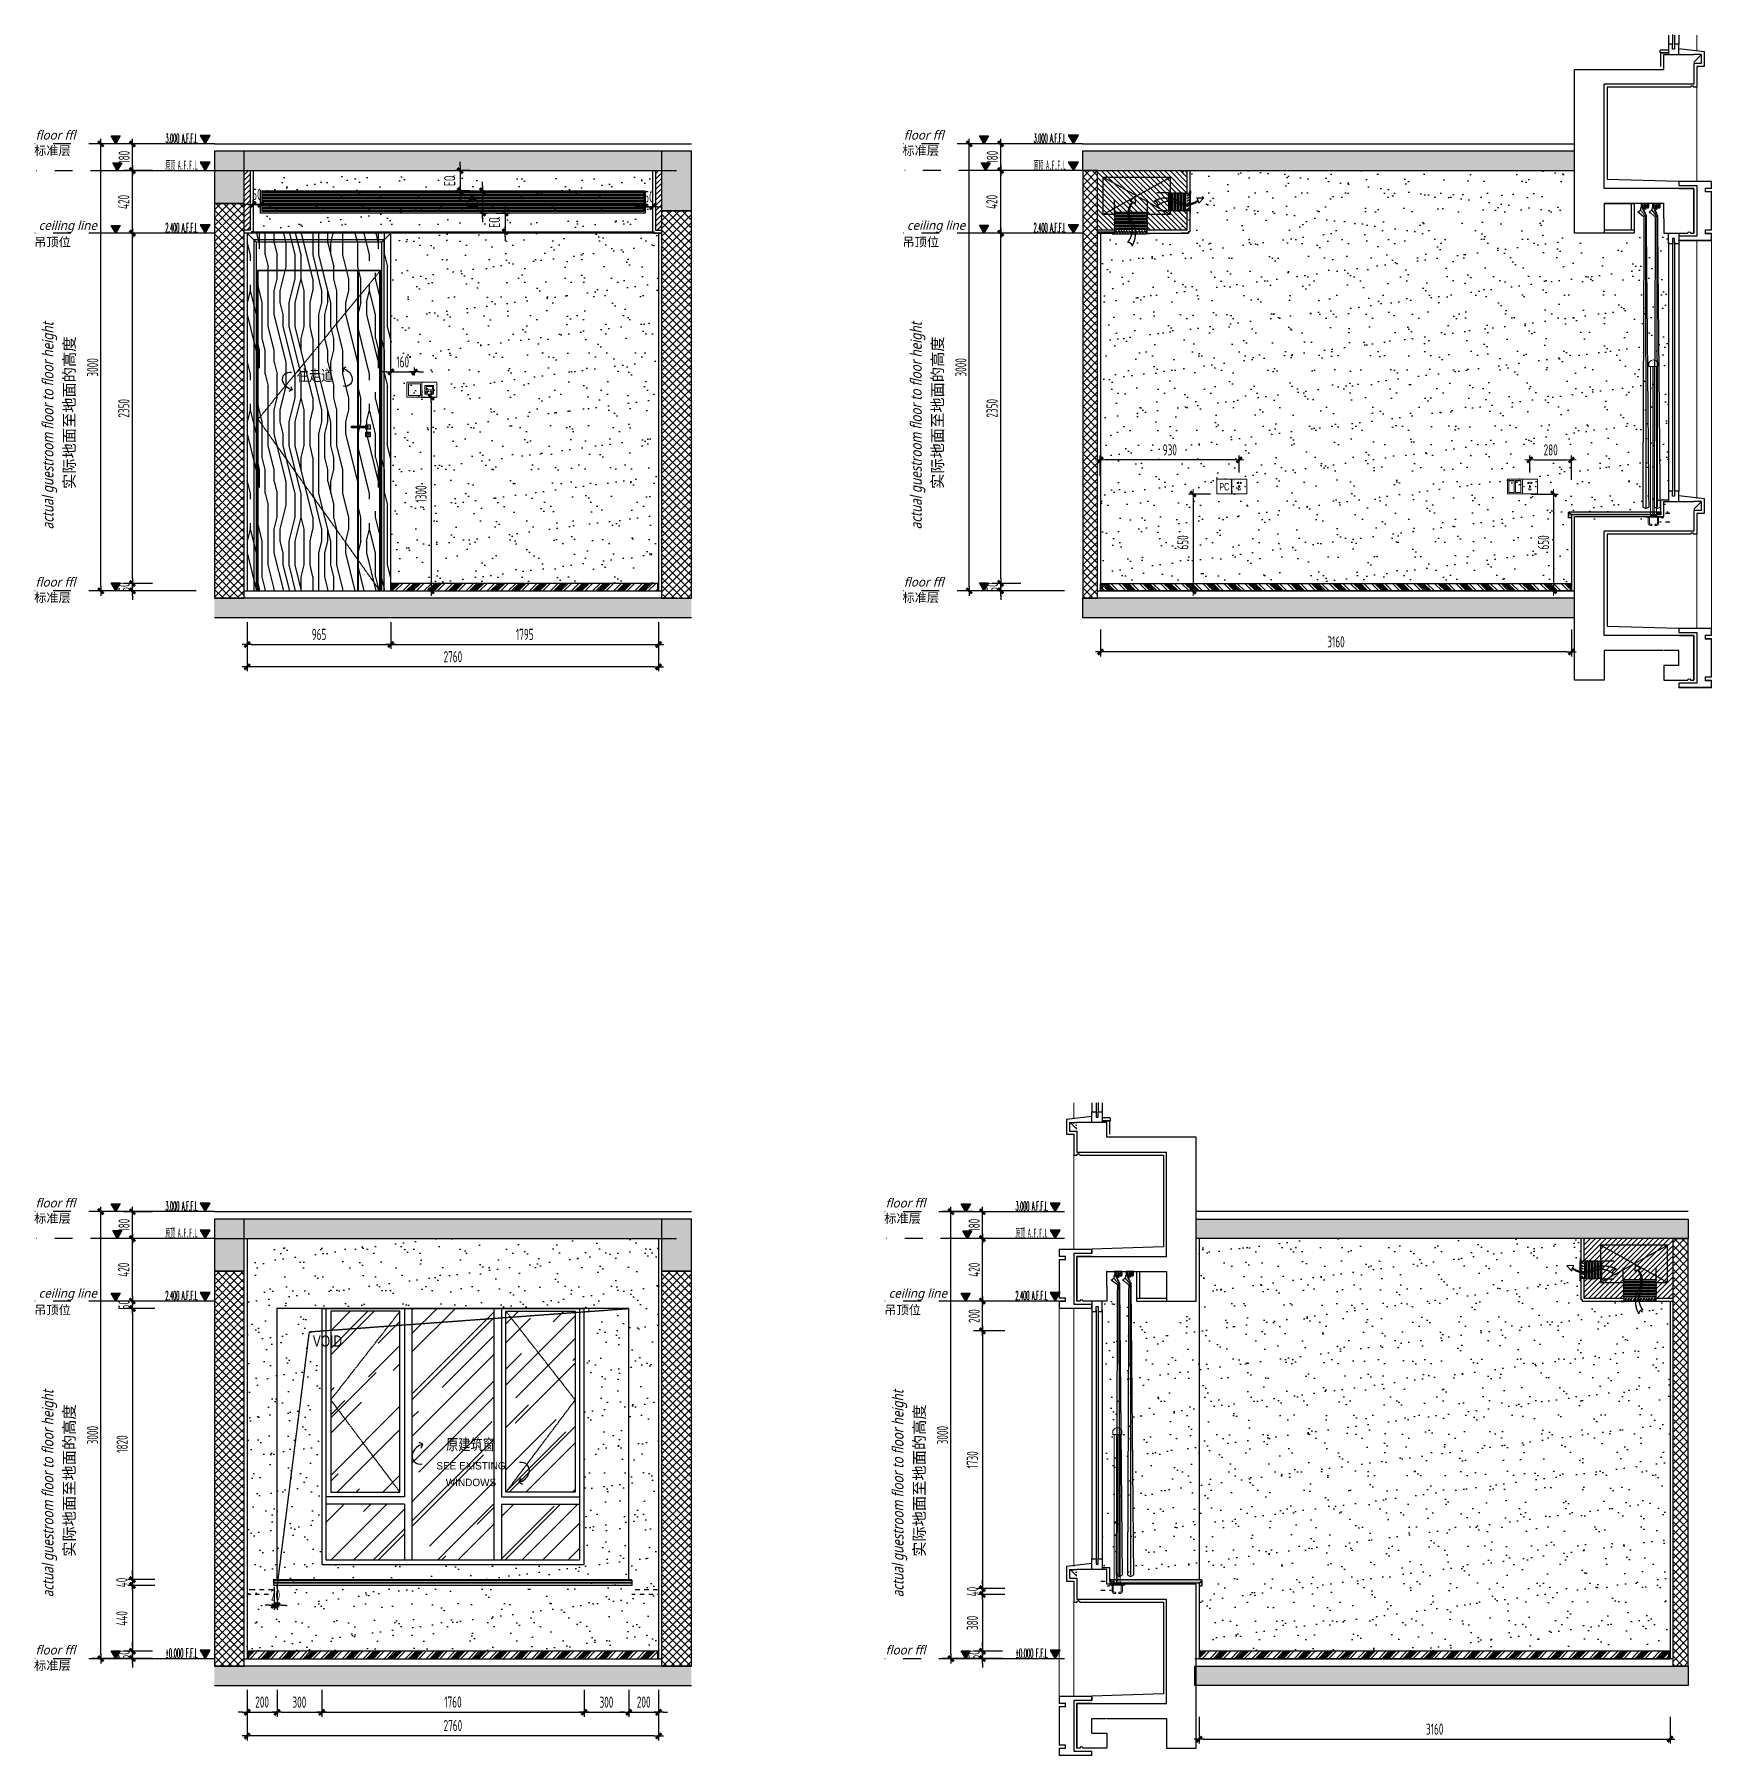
# Model space of a CAD drawing. Header units: inches. Extents: x 96003 to 270950, y -80202 to 65998.
# Drawn here: x 181831 to 193081, y 34810 to 46360 of the extents above; entities that cross this region are included whole.
import ezdxf
from ezdxf.enums import TextEntityAlignment as Align
from ezdxf.xclip import XClip

# ---------------------------------------------------------------- set-up
doc = ezdxf.new("R2010")
doc.units = ezdxf.units.IN
doc.header["$LTSCALE"] = 10
doc.header["$MEASUREMENT"] = 0
doc.header["$XCLIPFRAME"] = 2
for name, pattern in [('DASH', [0.35, 0.25, -0.1]), ('DASHED', [19.05, 12.7, -6.35]), ('M-CENTER', [1.8, 1.2, -0.2, 0.2, -0.2])]:
    doc.linetypes.add(name, pattern=pattern)
for name, color, linetype in [('01', 200, 'Continuous'), ('05', 12, 'Continuous'), ('16', 12, 'Continuous'), ('81', 81, 'Continuous'), ('A-WIN', 31, 'Continuous'), ('A_SURFACE', 9, 'Continuous'), ('AD-土建柱轮廓线', 200, 'Continuous'), ('C-顶面灯具、灯带', 22, 'Continuous'), ('ED-文字说明', 50, 'Continuous'), ('ED-造型尺寸', 44, 'Continuous'), ('EL-03', 3, 'Continuous'), ('EL-1', 1, 'Continuous'), ('EL-136', 136, 'Continuous'), ('EL-138', 138, 'Continuous'), ('EL-30', 30, 'Continuous'), ('EL-BHATCH-250', 250, 'Continuous'), ('EL-DIM', 50, 'Continuous'), ('EL-FURN', 1, 'Continuous'), ('EL-TEXT', 50, 'Continuous'), ('EL-天花轮廓线', 100, 'Continuous'), ('EL-立面', 136, 'Continuous'), ('EL-立面尺寸', 44, 'Continuous'), ('FC-地面造型', 136, 'Continuous'), ('FF-FINISH【完成面】', 20, 'Continuous'), ('HAT【填充】', 250, 'Continuous'), ('PUB_HATCH', 8, 'Continuous'), ('SBEI', 1, 'Continuous')]:
    doc.layers.add(name, color=color, linetype=linetype)
for name, color, linetype, lineweight in [('D-地面铺装', 252, 'Continuous', 9), ('F-2', 145, 'Continuous', 0), ('J-金属幕墙', 34, 'Continuous', 13), ('L-栏杆扶手', 73, 'Continuous', 13), ('L-立面看线', 8, 'Continuous', 13)]:
    doc.layers.add(name, color=color, linetype=linetype, lineweight=lineweight)
doc.styles.add('-宋体', font='')
doc.styles.add('Arial', font='arial.ttf')
doc.styles.add('CCD-HB', font='hbsmall.shx')
doc.styles.add('CCD_DIM', font='archs.shx', dxfattribs={"width": 0.7})
doc.styles.add('hbsmall', font='hbsmall.shx', dxfattribs={"width": 0.7})
doc.styles.add('hz', font='simplex', dxfattribs={"width": 0.7, "bigfont": 'hztxt'})
doc.styles.add('LUCIDIA', font='')
doc.styles.add('RomanS', font='romans.shx', dxfattribs={"width": 0.9})
doc.styles.add('st', font='')
doc.styles.add('中文字体', font='', dxfattribs={"width": 0.7})
doc.styles.add('宋体', font='', dxfattribs={"height": 60})
doc.styles.get('-宋体').set_extended_font_data('SimSun')
doc.styles.get('LUCIDIA').set_extended_font_data('Lucida Sans', italic=True)
doc.styles.get('st').set_extended_font_data('SimSun')
doc.styles.get('中文字体').set_extended_font_data('汉鼎简细等线')
doc.styles.get('宋体').set_extended_font_data('SimSun')
doc.dimstyles.new('1.30', dxfattribs={"dimscale": 30, "dimtxt": 2.5, "dimasz": 1, "dimexe": 1, "dimexo": 1.5, "dimgap": 1, "dimtad": 1, "dimdec": 0, "dimrnd": 5, "dimdsep": 46, "dimtxsty": 'CCD_DIM', "dimblk": 'CCD_Dimension_Tick', "dimcen": 1, "dimclrd": 44, "dimclre": 44, "dimclrt": 2, "dimadec": 0, "dimazin": 2, "dimtfac": 1, "dimtdec": 0, "dimtix": 1, "dimtmove": 2, "dimatfit": 3, "dimldrblk": 'CCD_Dimension_Tick', "dimfxl": 5, "dimfxlon": 1, "dimtolj": 1, "dimarcsym": 0})
doc.dimstyles.new('Matrix_30内', dxfattribs={"dimscale": 30, "dimtxt": 2.5, "dimasz": 1, "dimexe": 2, "dimexo": 1.5, "dimgap": 0.6, "dimtad": 1, "dimdec": 0, "dimrnd": 1, "dimzin": 12, "dimdsep": 46, "dimtxsty": 'CCD_DIM', "dimblk": 'CCD_Dimension_Tick', "dimcen": 0.125, "dimclrd": 44, "dimclre": 44, "dimclrt": 50, "dimadec": 0, "dimazin": 0, "dimtfac": 1, "dimtdec": 0, "dimtix": 1, "dimtmove": 2, "dimatfit": 3, "dimldrblk": 'CCD_Leader_Dot', "dimfxl": 5, "dimfxlon": 1, "dimtvp": 1, "dimtolj": 1, "dimtzin": 0, "dimarcsym": 0})
pattern_1 = [(45, (-2681.3, -82.83), (254.55844, 678.8225), [4500, -600, 1500, -300]), (45, (-2505.22, 305.37), (-494.26764, 70.0036), [900, -99, 1800, -225]), (45, (-2755.54, 203.55), (960.95812, 1245.21504), [2400, -420, 1200, -300])]
pattern_2 = [(45, (190901.26, -77467.75), (-35.35534, 35.35534), []), (50, (190901.26, -77467.75), (143.452, -12.5504), [15, -165]), (355, (190901.26, -77467.75), (-27.7503, 150.4384), [12, -132]), (100.4514, (190913.22, -77468.8), (115.702, 137.888), [12.748, -140.2284]), (46.184, (190901.26, -77427.75), (213.448, -33.104), [22.5, -247.5]), (96.6356, (190919.05, -77430.5), (186.9325, 194.824), [19.122, -210.343]), (351.184, (190901.26, -77427.75), (186.932, 194.824), [18, -198]), (21, (190921.26, -77437.75), (119.3814, -80.5238), [15, -165]), (326, (190921.26, -77437.75), (48.663, 145.03), [12, -132]), (71.4514, (190931.21, -77444.46), (168.0445, 64.506), [12.748, -140.2284]), (37.5, (190901.26, -77467.75), (2.43197, 66.57877), [0, -130.4, 0, -134, 0, -132.5]), (7.5, (190901.26, -77467.75), (52.6139, 78.8823), [0, -76.4, 0, -127.4, 0, -50.5]), (327.5, (190856.66, -77467.75), (106.7645, -4.511), [0, -50, 0, -156, 0, -207]), (317.5, (190836.66, -77467.75), (116.6372, 20.021), [0, -65, 0, -103.6, 0, -147])]
pattern_3 = [(45, (190901.26, -74467.75), (-35.35534, 35.35534), []), (50, (190901.26, -74467.75), (143.452, -12.5504), [15, -165]), (355, (190901.26, -74467.75), (-27.7503, 150.4384), [12, -132]), (100.4514, (190913.22, -74468.8), (115.702, 137.888), [12.748, -140.2284]), (46.184, (190901.26, -74427.75), (213.448, -33.104), [22.5, -247.5]), (96.6356, (190919.05, -74430.5), (186.9325, 194.824), [19.122, -210.343]), (351.184, (190901.26, -74427.75), (186.932, 194.824), [18, -198]), (21, (190921.26, -74437.75), (119.3814, -80.5238), [15, -165]), (326, (190921.26, -74437.75), (48.663, 145.03), [12, -132]), (71.4514, (190931.21, -74444.46), (168.0445, 64.506), [12.748, -140.2284]), (37.5, (190901.26, -74467.75), (2.43197, 66.57877), [0, -130.4, 0, -134, 0, -132.5]), (7.5, (190901.26, -74467.75), (52.6139, 78.8823), [0, -76.4, 0, -127.4, 0, -50.5]), (327.5, (190856.66, -74467.75), (106.7645, -4.511), [0, -50, 0, -156, 0, -207]), (317.5, (190836.66, -74467.75), (116.6372, 20.021), [0, -65, 0, -103.6, 0, -147])]
pattern_4 = [(37.5, (-10673.94, 3777.11), (-6.29934, 192.68238), [0, -152, 0, -170, 0, -162.5]), (7.5, (-10673.94, 3777.1), (176.97767, 282.2146), [0, -82, 0, -137, 0, -52.5]), (327.5, (-10796.94, 3777.11), (311.41419, 0.5659), [0, -50, 0, -180, 0, -235]), (317.5, (-10796.94, 3777.1), (300.61266, 87.76756), [0, -25, 0, -118, 0, -135])]
pattern_5 = [(0, (-258.67, -796.313), (30, 30), [30, -30])]

msp = doc.modelspace()

# ---------------------------------------------------------------- texts
at = {"layer": 'ED-文字说明'}
for s, style, p in [('ceiling line', 'LUCIDIA', (181859, 37882.4, 0)), ('ceiling line', 'LUCIDIA', (187561.4, 37882.2, 0)), ('吊顶位', 'st', (181829.3, 37770.6, 0)), ('吊顶位', 'st', (187531.7, 37770.4, 0))]:
    msp.add_text(s, height=60, dxfattribs=dict(at, style=style)).set_placement(p)
at = {"layer": 'ED-文字说明', "style": 'LUCIDIA', "width": 0.8}
for p in [(181958.2, 35873.1, 0), (187660.6, 35872.9, 0)]:
    msp.add_text('actual guestroom floor to floor height', height=75, rotation=90, dxfattribs=at).set_placement(p)
at = {"layer": 'ED-文字说明', "style": '宋体'}
for p in [(182101.7, 36143.6, 0), (187804.2, 36143.3, 0)]:
    msp.add_text('实际地面至地面的高度', height=75, rotation=90, dxfattribs=at).set_placement(p)
at = {"layer": 'EL-DIM', "color": 2}
for s, style, p in [('floor ffl ', 'LUCIDIA', (181838.1, 38488.1, 0)), ('floor ffl ', 'LUCIDIA', (187540.5, 38487.9, 0)), ('标准层', 'st', (181828.9, 38384.7, 0)), ('标准层', 'st', (187531.4, 38384.5, 0)), ('floor ffl ', 'LUCIDIA', (181838, 35488.1, 0)), ('floor ffl ', 'LUCIDIA', (187540.4, 35487.9, 0)), ('标准层', 'st', (181828.8, 35384.7, 0))]:
    msp.add_text(s, height=60, dxfattribs=dict(at, style=style)).set_placement(p)
at = {"layer": 'EL-TEXT', "color": 50, "width": 0.8}
for s, style, p in [('往走道', 'st', (183590.3, 44034.5, 12.2)), ('VOID', 'hbsmall', (183698.3, 37554.2, 0))]:
    msp.add_text(s, height=75, dxfattribs=dict(at, style=style)).set_placement(p)

# ---------------------------------------------------------------- blocks, each defined once
blk = doc.blocks.new('*U106')
h = blk.add_hatch()
h.set_pattern_fill('ANSI37', color=250, scale=300, angle=-90)
h.set_pattern_definition([(315, (222262.67, 70619.302), (26.516504, 26.516504), []), (45, (222262.67, 70619.302), (-26.516504, 26.516504), [])])
h.paths.add_polyline_path([(144521, -74485), (144521, -74685), (147121, -74685), (147121, -74485)])
at = {"color": 5, "elevation": 0}
blk.add_lwpolyline([(144521, -74485), (144521, -74685), (147121, -74685), (147121, -74485)], close=True, dxfattribs=at)
blk = doc.blocks.new('*U105')
h = blk.add_hatch()
h.set_pattern_fill('ANSI37', color=250, scale=300, angle=-90)
h.set_pattern_definition([(315, (222312.67, 70619.302), (26.516504, 26.516504), []), (45, (222312.67, 70619.302), (-26.516504, 26.516504), [])])
h.paths.add_polyline_path([(144521, -74485), (144521, -74685), (147171, -74685), (147171, -74485)])
at = {"color": 5, "elevation": 0}
blk.add_lwpolyline([(144521, -74485), (144521, -74685), (147171, -74685), (147171, -74485)], close=True, dxfattribs=at)
blk = doc.blocks.new('A$C5AED2720')
at = {"color": 0, "elevation": 0}
for points in [[(0, 71), (110, 71), (110, 59), (0, 59)], [(95, 30), (125, 30), (125, 0), (95, 0)]]:
    blk.add_lwpolyline(points, close=True, dxfattribs=at)
blk.add_lwpolyline([(95, 71), (95, 80), (125, 80), (125, 50), (95, 50), (95, 59)], dxfattribs=at)
at = {"color": 8}
blk.add_circle((110, 15, 0), 7.5, dxfattribs=at)
blk = doc.blocks.new('tretrytry')
at = {"layer": 'FC-地面造型', "linetype": 'ByBlock'}
h = blk.add_hatch(dxfattribs=at)
h.set_pattern_fill('木纹5', color=250, scale=200, angle=90)
h.set_pattern_definition([(90, (0, 0), (-800, 5e-14), [160, -240, 80, -320]), (90, (-20, 560), (-800, 5e-14), [160, -640]), (90, (-60, 480), (-800, 5e-14), [80, -720]), (90, (-80, 40), (-800, 5e-14), [40, -560, 40, -160]), (90, (-120, 320), (-800, 5e-14), [160, -240, 40, -360]), (90, (-140, 120), (-800, 5e-14), [120, -680]), (90, (-160, 320), (-800, 5e-14), [240, -560]), (90, (-180, 80), (-800, 5e-14), [160, -640]), (90, (-200, 400), (-800, 5e-14), [400, -400]), (90, (-240, 160), (-800, 5e-14), [80, -240, 160, -320]), (90, (-260, 720), (-800, 5e-14), [160, -640]), (90, (-280, 560), (-800, 5e-14), [80, -720]), (90, (-300, 400), (-800, 5e-14), [80, -720]), (90, (-320, 2e-14), (-800, 5e-14), [160, -640]), (90, (-340, 400), (-800, 5e-14), [160, -640]), (90, (-380, 400), (-800, 5e-14), [160, -160, 160, -320]), (90, (-420, 240), (-800, 5e-14), [80, -400, 160, -160]), (90, (-440, 400), (-800, 5e-14), [240, -560]), (90, (-480, 400), (-800, 5e-14), [160, -640]), (90, (-500, 80), (-800, 5e-14), [240, -320, 80, -160]), (90, (-540, 80), (-800, 5e-14), [400, -400]), (90, (-560, 560), (-800, 5e-14), [80, -720]), (90, (-580, 320), (-800, 5e-14), [160, -640]), (90, (-600, 160), (-800, 5e-14), [80, -320, 80, -320]), (90, (-620, 80), (-800, 5e-14), [80, -240, 160, -320]), (90, (-640, 240), (-800, 5e-14), [80, -400, 80, -240]), (90, (-660, 400), (-800, 5e-14), [240, -560]), (90, (-700, 80), (-800, 5e-14), [160, -640]), (90, (-720, 480), (-800, 5e-14), [80, -720]), (90, (-740, 640), (-800, 5e-14), [80, -720]), (104.03624, (-60, 560), (3e-08, 800), [82.4, -3216.0844]), (104.03624, (-240, 640), (3e-08, 800), [82.4, -3216.0844]), (104.03624, (-720, 560), (3e-08, 800), [82.4, -3216.0844]), (104.03624, (-420, 320), (3e-08, 800), [82.4, -3216.0844]), (104.03624, (-540, 480), (3e-08, 800), [82.4, -3216.0844]), (104.03624, (-480, 560), (3e-08, 800), [82.4, -3216.0844]), (104.03624, (-620, 160), (3e-08, 800), [82.4, -3216.0844]), (104.03624, (-580, 480), (3e-08, 800), [82.4, -3216.0844]), (104.03624, (-280, 640), (3e-08, 800), [164.8, -3133.6844]), (104.03624, (-340, 560), (3e-08, 800), [164.8, -3133.6844]), (104.03624, (-380, 560), (3e-08, 800), [164.8, -3133.6844]), (255.96376, (-120, 320), (3e-08, -800), [82.4, -164.8, 82.4, -2968.8844]), (255.96376, (-240, 160), (3e-08, -800), [82.4, -3216.0844]), (255.96376, (-600, 160), (3e-08, -800), [164.8, -3133.6844]), (284.03624, (-20, 560), (-3e-08, -800), [82.4, -3216.0844]), (75.96376, (-20, 720), (-3e-08, 800), [82.4, -3216.0844]), (75.96376, (-300, 480), (-3e-08, 800), [82.4, -3216.0844]), (75.96376, (-440, 640), (-3e-08, 800), [82.4, -3216.0844]), (75.96376, (-500, 320), (-3e-08, 800), [82.4, -3216.0844]), (75.96376, (-600, 240), (-3e-08, 800), [82.4, -3216.0844]), (75.96376, (-640, 320), (-3e-08, 800), [82.4, -3216.0844]), (75.96376, (-500, 320), (-3e-08, 800), [82.4, -3216.0844]), (75.96376, (-620, 560), (-3e-08, 800), [329.6, -2968.8844]), (75.96376, (-80, 80), (-3e-08, 800), [329.6, -2968.8844]), (75.96376, (-140, 160), (-3e-08, 800), [329.6, -2968.8844]), (75.96376, (-180, 240), (-3e-08, 800), [82.4, -164.8, 164.8, -2886.4844]), (75.96376, (-240, 240), (-3e-08, 800), [164.8, -164.8, 164.8, -2804.0844]), (75.96376, (-320, 160), (-3e-08, 800), [329.6, -2968.8844]), (75.96376, (-380, 80), (-3e-08, 800), [329.6, -2968.8844]), (75.96376, (-420, 80), (-3e-08, 800), [329.6, -2968.8844]), (75.96376, (-660, 640), (-3e-08, 800), [82.4, -3216.0844]), (75.96377, (-740, 720), (-0.00015, 800), [164.8, -3133.6844]), (75.96377, (-700, 240), (-0.00015, 800), [164.8, -3133.6844]), (75.96376, (1e-14, 160), (-1e-05, 800), [329.6, -2968.8844]), (75.96376, (-560, 640), (-1e-05, 800), [247.2, -3051.2844]), (75.96376, (-500, 720), (-1e-05, 800), [494.4, -2804.0844])])
h.paths.add_polyline_path([(130659, -77078), (131623, -77078), (131623, -79478), (130659, -79478)])
at = {"color": 136, "linetype": 'ByBlock'}
for p, q in [((130879, -77331), (130879, -79481)), ((130882, -77331), (130882, -79481))]:
    blk.add_line(p, q, dxfattribs=at)
at = {"layer": 'EL-1', "linetype": 'DASH'}
blk.add_lwpolyline([(130732, -77331), (131550, -78326), (130732, -79478)], dxfattribs=at)
at = {"layer": 'FC-地面造型', "color": 138, "linetype": 'ByBlock'}
for p, q in [((130719, -77138), (130659, -77078)), ((131563, -77138), (131623, -77078))]:
    blk.add_line(p, q, dxfattribs=at)
at = {"layer": 'FC-地面造型', "color": 30, "linetype": 'ByBlock'}
for points in [[(130659, -79478), (130659, -77078), (131623, -77078), (131623, -79478)], [(130729, -79478), (130729, -77328), (131553, -77328), (131553, -79478)]]:
    blk.add_lwpolyline(points, dxfattribs=at)
at = {"layer": 'FC-地面造型', "color": 138, "linetype": 'ByBlock'}
blk.add_lwpolyline([(130704, -79478), (130704, -77123), (131578, -77123), (131578, -79478)], dxfattribs=at)
at = {"layer": 'FC-地面造型', "color": 136, "linetype": 'ByBlock'}
for points in [[(130719, -79478), (130719, -77138), (131563, -77138), (131563, -79478)], [(130732, -79478), (130732, -77331), (131550, -77331), (131550, -79478)]]:
    blk.add_lwpolyline(points, dxfattribs=at)
at = {"layer": 'EL-1', "xscale": -1}
blk.add_blockref('A$C5AED2720', (130922, -78443, 0), dxfattribs=at)
blk = doc.blocks.new('20150429.21331355')
at = {"layer": 'EL-136'}
blk.add_lwpolyline([(-7.7, 3.5, 0.259212), (33.7, 40.4, 0.59908), (-4.9, 82.2)], format="xyb", dxfattribs=at)
blk.add_lwpolyline([(-1, 18.9), (-7.7, 3.5), (7.7, -3.5)], dxfattribs=at)
blk = doc.blocks.new('A$C01C16A26')
at = {"color": 0, "ltscale": 0.8}
for p, q in [((0, 98, 0), (0, 2, 0)), ((98, 100, 0), (2, 100, 0)), ((2, 0, 0), (98, 0, 0)), ((10, 90, 0), (10, 89, 0)), ((10, 89, 0), (10, 11, 0)), ((90, 89, 0), (10, 89, 0)), ((10, 10, 0), (10, 11, 0)), ((10, 11, 0), (90, 11, 0)), ((90, 90, 0), (90, 89, 0)), ((90, 90, 0), (90, 89, 0)), ((90, 11, 0), (90, 89, 0)), ((100, 2, 0), (100, 98, 0))]:
    blk.add_line(p, q, dxfattribs=at)
at = {"color": 0, "ltscale": 0.1}
for p, q in [((10, 90, 0), (90, 90, 0)), ((10, 10, 0), (90, 10, 0)), ((90, 11, 0), (90, 10, 0)), ((90, 11, 0), (90, 10, 0))]:
    blk.add_line(p, q, dxfattribs=at)
at = {"color": 0, "ltscale": 0.8, "extrusion": (0, 0, -1)}
for centre, major_axis, start_param, end_param in [((2, 98, 0), (1.22, 1.22), 3.926991, 5.497787), ((2, 2, 0), (-1.22, 1.22), 3.926991, 5.497787), ((98, 98, 0), (-1.22, 1.22), 0.785398, 2.356194), ((98, 2, 0), (1.22, 1.22), 0.785398, 2.356194)]:
    blk.add_ellipse(centre, major_axis=major_axis, ratio=1, start_param=start_param, end_param=end_param, dxfattribs=at)
blk = doc.blocks.new('*U73')
blk.add_blockref('A$C01C16A26', (-57, -30, 0))
blk = doc.blocks.new('A$C2E6F40A5')
blk.add_hatch(color=256).paths.add_polyline_path([(40, 69), (-40, 69), (0, 0)])
at = {"color": 0}
blk.add_lwpolyline([(40, 69), (-40, 69), (0, 0), (40, 69)], dxfattribs=at)
blk = doc.blocks.new('20150428.1023048')
at = {"layer": 'ED-造型尺寸', "color": 250, "linetype": 'M-CENTER', "ltscale": 2}
blk.add_line((21.19, 0, 0), (-14.89, 0, 0), dxfattribs=at)
at = {"layer": 'ED-造型尺寸', "xscale": -0.0256, "yscale": 0.0256, "zscale": 0.0256}
blk.add_blockref('A$C2E6F40A5', (3.19, 0, 0), dxfattribs=at)
blk = doc.blocks.new('CCD_Dimension_Tick')
at = {"color": 0, "linetype": 'ByBlock'}
for p, q in [((-1.09, 0), (0, 0)), ((0, 0), (1.09, 0))]:
    blk.add_line(p, q, dxfattribs=at)
at = {"color": 0, "linetype": 'Continuous', "const_width": 0.608}
blk.add_lwpolyline([(-0.61, -0.61), (0.61, 0.61)], dxfattribs=at)
blk = doc.blocks.new('*D800')
at = {"layer": 'Defpoints', "color": 0, "linetype": 'ByBlock', "transparency": 16777216}
for p in [(121903, -22705), (122552, -22705), (122083, -22884)]:
    blk.add_point(p, dxfattribs=at)
at = {"layer": 'EL-天花轮廓线', "color": 44, "lineweight": -2, "transparency": 16777216}
for p, q in [((122053, -22705), (121843, -22705)), ((121903, -22854), (121903, -22735)), ((122038, -22884), (121843, -22884))]:
    blk.add_line(p, q, dxfattribs=at)
at = {"layer": 'EL-天花轮廓线', "color": 44, "linetype": 'ByBlock', "lineweight": -2, "transparency": 16777216, "xscale": 30, "yscale": 30, "zscale": 30}
for p, rotation in [((121903, -22705), 90), ((121903, -22884), 270)]:
    blk.add_blockref('CCD_Dimension_Tick', p, dxfattribs=dict(at, rotation=rotation))
at = {"layer": 'EL-天花轮廓线', "color": 50, "linetype": 'ByBlock', "transparency": 16777216, "insert": (121847, -22795), "char_height": 75, "attachment_point": 5, "rotation": 90, "style": 'CCD_DIM'}
blk.add_mtext('\\A1;180', dxfattribs=at)
blk = doc.blocks.new('CCD_Leader_Dot')
at = {"color": 0, "linetype": 'ByBlock'}
blk.add_line((-5, 0), (-10, 0), dxfattribs=at)
at = {"color": 0, "linetype": 'ByBlock', "const_width": 5}
blk.add_lwpolyline([(-2.5, 0, 1), (2.5, 0, 1)], format="xyb", close=True, dxfattribs=at)
blk = doc.blocks.new('*D801')
at = {"layer": 'Defpoints', "color": 0, "linetype": 'ByBlock', "transparency": 16777216}
for p in [(121691, -22705), (122083, -22705), (122083, -25705)]:
    blk.add_point(p, dxfattribs=at)
at = {"layer": 'EL-天花轮廓线', "color": 44, "lineweight": -2, "transparency": 16777216}
for p, q in [((121841, -22705), (121631, -22705)), ((121691, -25675), (121691, -22735)), ((121841, -25705), (121631, -25705))]:
    blk.add_line(p, q, dxfattribs=at)
at = {"layer": 'EL-天花轮廓线', "color": 44, "linetype": 'ByBlock', "lineweight": -2, "transparency": 16777216, "xscale": 30, "yscale": 30, "zscale": 30}
for p, rotation in [((121691, -22705), 90), ((121691, -25705), 270)]:
    blk.add_blockref('CCD_Dimension_Tick', p, dxfattribs=dict(at, rotation=rotation))
at = {"layer": 'EL-天花轮廓线', "color": 50, "linetype": 'ByBlock', "transparency": 16777216, "insert": (121636, -24205), "char_height": 75, "attachment_point": 5, "rotation": 90, "style": 'CCD_DIM'}
blk.add_mtext('\\A1;3000', dxfattribs=at)
blk = doc.blocks.new('ELEVATION')
blk.add_hatch(color=256).paths.add_polyline_path([(4.17, 2.47), (2.7, 0), (1.23, 2.47)])
blk.add_line((0, 0), (14.67, 0))
blk.add_lwpolyline([(4.17, 2.47), (2.7, 0), (1.23, 2.47)], close=True)
at = {"style": 'hz', "width": 0.444477}
blk.add_attdef('ELEV', text='', height=2.5, dxfattribs=at).set_placement((4.89, 0.32), (14.26, 0.32), align=Align.FIT)
blk = doc.blocks.new('*D802')
at = {"layer": 'Defpoints', "color": 0, "linetype": 'ByBlock', "transparency": 16777216}
for p in [(121903, -22884), (122083, -22884), (122104, -23305)]:
    blk.add_point(p, dxfattribs=at)
at = {"layer": 'EL-天花轮廓线', "color": 44, "lineweight": -2, "transparency": 16777216}
for p, q in [((122038, -22884), (121843, -22884)), ((121903, -23275), (121903, -22914)), ((122053, -23305), (121843, -23305))]:
    blk.add_line(p, q, dxfattribs=at)
at = {"layer": 'EL-天花轮廓线', "color": 44, "linetype": 'ByBlock', "lineweight": -2, "transparency": 16777216, "xscale": 30, "yscale": 30, "zscale": 30}
for p, rotation in [((121903, -22884), 90), ((121903, -23305), 270)]:
    blk.add_blockref('CCD_Dimension_Tick', p, dxfattribs=dict(at, rotation=rotation))
at = {"layer": 'EL-天花轮廓线', "color": 50, "linetype": 'ByBlock', "transparency": 16777216, "insert": (121844, -23095), "char_height": 75, "attachment_point": 5, "rotation": 90, "style": 'CCD_DIM'}
blk.add_mtext('\\A1;420', dxfattribs=at)
blk = doc.blocks.new('*D803')
at = {"layer": 'Defpoints', "color": 0, "linetype": 'ByBlock', "transparency": 16777216}
for p in [(121903, -23305), (122083, -23305), (122083, -25655)]:
    blk.add_point(p, dxfattribs=at)
at = {"layer": 'EL-天花轮廓线', "color": 44, "lineweight": -2, "transparency": 16777216}
for p, q in [((122038, -23305), (121843, -23305)), ((121903, -25625), (121903, -23335)), ((122038, -25655), (121843, -25655))]:
    blk.add_line(p, q, dxfattribs=at)
at = {"layer": 'EL-天花轮廓线', "color": 44, "linetype": 'ByBlock', "lineweight": -2, "transparency": 16777216, "xscale": 30, "yscale": 30, "zscale": 30}
for p, rotation in [((121903, -23305), 90), ((121903, -25655), 270)]:
    blk.add_blockref('CCD_Dimension_Tick', p, dxfattribs=dict(at, rotation=rotation))
at = {"layer": 'EL-天花轮廓线', "color": 50, "linetype": 'ByBlock', "transparency": 16777216, "insert": (121845, -24480), "char_height": 75, "attachment_point": 5, "rotation": 90, "style": 'CCD_DIM'}
blk.add_mtext('\\A1;2350', dxfattribs=at)
blk = doc.blocks.new('*D799')
at = {"layer": 'Defpoints', "color": 0, "linetype": 'ByBlock', "transparency": 16777216}
for p in [(121903, -25655), (122083, -25655), (122083, -25705)]:
    blk.add_point(p, dxfattribs=at)
at = {"layer": 'EL-天花轮廓线', "color": 44, "lineweight": -2, "transparency": 16777216}
for p, q in [((121903, -25625), (121903, -25595)), ((122038, -25655), (121843, -25655)), ((122038, -25705), (121843, -25705)), ((121903, -25705), (121903, -25655)), ((121903, -25735), (121903, -25765))]:
    blk.add_line(p, q, dxfattribs=at)
at = {"layer": 'EL-天花轮廓线', "color": 44, "linetype": 'ByBlock', "lineweight": -2, "transparency": 16777216, "xscale": 30, "yscale": 30, "zscale": 30}
for p, rotation in [((121903, -25655), 270), ((121903, -25705), 90)]:
    blk.add_blockref('CCD_Dimension_Tick', p, dxfattribs=dict(at, rotation=rotation))
at = {"layer": 'EL-天花轮廓线', "color": 50, "linetype": 'ByBlock', "transparency": 16777216, "insert": (121847, -25680), "char_height": 75, "attachment_point": 5, "rotation": 90, "style": 'CCD_DIM'}
blk.add_mtext('\\A1;50', dxfattribs=at)
blk = doc.blocks.new('*U134')
h = blk.add_hatch()
h.set_pattern_fill('ANSI37', color=250, scale=300, angle=-90)
h.set_pattern_definition([(315, (222312.67, 70619.302), (26.516504, 26.516504), []), (45, (222312.67, 70619.302), (-26.516504, 26.516504), [])])
h.paths.add_polyline_path([(144521, -74485), (144521, -74685), (147171, -74685), (147171, -74485)])
at = {"color": 5, "elevation": 0}
blk.add_lwpolyline([(144521, -74485), (144521, -74685), (147171, -74685), (147171, -74485)], close=True, dxfattribs=at)
blk = doc.blocks.new('*D129')
at = {"layer": 'Defpoints', "color": 0, "linetype": 'ByBlock', "transparency": 16777216}
for p in [(182488, 35510), (182668, 35510), (182668, 35460)]:
    blk.add_point(p, dxfattribs=at)
at = {"layer": 'EL-天花轮廓线', "color": 44, "lineweight": -2, "transparency": 16777216}
for p, q in [((182623, 35510), (182428, 35510)), ((182488, 35540), (182488, 35570)), ((182488, 35460), (182488, 35510)), ((182623, 35460), (182428, 35460)), ((182488, 35430), (182488, 35400))]:
    blk.add_line(p, q, dxfattribs=at)
at = {"layer": 'EL-天花轮廓线', "color": 44, "linetype": 'ByBlock', "lineweight": -2, "transparency": 16777216, "xscale": 30, "yscale": 30, "zscale": 30}
for p, rotation in [((182488, 35510), 270), ((182488, 35460), 90)]:
    blk.add_blockref('CCD_Dimension_Tick', p, dxfattribs=dict(at, rotation=rotation))
at = {"layer": 'EL-天花轮廓线', "color": 50, "linetype": 'ByBlock', "transparency": 16777216, "insert": (182432, 35485), "char_height": 75, "attachment_point": 5, "rotation": 90, "style": 'CCD_DIM'}
blk.add_mtext('\\A1;50', dxfattribs=at)
blk = doc.blocks.new('*D130')
at = {"layer": 'Defpoints', "color": 0, "linetype": 'ByBlock', "transparency": 16777216}
for p in [(182488, 38459), (182668, 38459), (182668, 38279)]:
    blk.add_point(p, dxfattribs=at)
at = {"layer": 'EL-天花轮廓线', "color": 44, "lineweight": -2, "transparency": 16777216}
for p, q in [((182623, 38459), (182428, 38459)), ((182488, 38309), (182488, 38429)), ((182623, 38279), (182428, 38279))]:
    blk.add_line(p, q, dxfattribs=at)
at = {"layer": 'EL-天花轮廓线', "color": 44, "linetype": 'ByBlock', "lineweight": -2, "transparency": 16777216, "xscale": 30, "yscale": 30, "zscale": 30}
for p, rotation in [((182488, 38459), 90), ((182488, 38279), 270)]:
    blk.add_blockref('CCD_Dimension_Tick', p, dxfattribs=dict(at, rotation=rotation))
at = {"layer": 'EL-天花轮廓线', "color": 50, "linetype": 'ByBlock', "transparency": 16777216, "insert": (182432, 38369), "char_height": 75, "attachment_point": 5, "rotation": 90, "style": 'CCD_DIM'}
blk.add_mtext('\\A1;180', dxfattribs=at)
blk = doc.blocks.new('*D131')
at = {"layer": 'Defpoints', "color": 0, "linetype": 'ByBlock', "transparency": 16777216}
for p in [(182276, 38460), (182668, 38460), (182668, 35460)]:
    blk.add_point(p, dxfattribs=at)
at = {"layer": 'EL-天花轮廓线', "color": 44, "lineweight": -2, "transparency": 16777216}
for p, q in [((182426, 38460), (182216, 38460)), ((182276, 35490), (182276, 38430)), ((182426, 35460), (182216, 35460))]:
    blk.add_line(p, q, dxfattribs=at)
at = {"layer": 'EL-天花轮廓线', "color": 44, "linetype": 'ByBlock', "lineweight": -2, "transparency": 16777216, "xscale": 30, "yscale": 30, "zscale": 30}
for p, rotation in [((182276, 38460), 90), ((182276, 35460), 270)]:
    blk.add_blockref('CCD_Dimension_Tick', p, dxfattribs=dict(at, rotation=rotation))
at = {"layer": 'EL-天花轮廓线', "color": 50, "linetype": 'ByBlock', "transparency": 16777216, "insert": (182221, 36960), "char_height": 75, "attachment_point": 5, "rotation": 90, "style": 'CCD_DIM'}
blk.add_mtext('\\A1;3000', dxfattribs=at)
blk = doc.blocks.new('*D132')
at = {"layer": 'Defpoints', "color": 0, "linetype": 'ByBlock', "transparency": 16777216}
for p in [(182488, 38280), (183298, 38280), (182668, 37860)]:
    blk.add_point(p, dxfattribs=at)
at = {"layer": 'EL-天花轮廓线', "color": 44, "lineweight": -2, "transparency": 16777216}
for p, q in [((182638, 38280), (182428, 38280)), ((182488, 37890), (182488, 38250)), ((182623, 37860), (182428, 37860))]:
    blk.add_line(p, q, dxfattribs=at)
at = {"layer": 'EL-天花轮廓线', "color": 44, "linetype": 'ByBlock', "lineweight": -2, "transparency": 16777216, "xscale": 30, "yscale": 30, "zscale": 30}
for p, rotation in [((182488, 38280), 90), ((182488, 37860), 270)]:
    blk.add_blockref('CCD_Dimension_Tick', p, dxfattribs=dict(at, rotation=rotation))
at = {"layer": 'EL-天花轮廓线', "color": 50, "linetype": 'ByBlock', "transparency": 16777216, "insert": (182429, 38070), "char_height": 75, "attachment_point": 5, "rotation": 90, "style": 'CCD_DIM'}
blk.add_mtext('\\A1;420', dxfattribs=at)
blk = doc.blocks.new('*D133')
at = {"layer": 'Defpoints', "color": 0, "linetype": 'ByBlock', "transparency": 16777216}
for p in [(182488, 37860), (182668, 37860), (183466, 37810)]:
    blk.add_point(p, dxfattribs=at)
at = {"layer": 'EL-天花轮廓线', "color": 44, "lineweight": -2, "transparency": 16777216}
for p, q in [((182488, 37890), (182488, 37920)), ((182623, 37860), (182428, 37860)), ((182638, 37810), (182428, 37810)), ((182488, 37810), (182488, 37860)), ((182488, 37780), (182488, 37750))]:
    blk.add_line(p, q, dxfattribs=at)
at = {"layer": 'EL-天花轮廓线', "color": 44, "linetype": 'ByBlock', "lineweight": -2, "transparency": 16777216, "xscale": 30, "yscale": 30, "zscale": 30}
for p, rotation in [((182488, 37860), 270), ((182488, 37810), 90)]:
    blk.add_blockref('CCD_Dimension_Tick', p, dxfattribs=dict(at, rotation=rotation))
at = {"layer": 'EL-天花轮廓线', "color": 50, "linetype": 'ByBlock', "transparency": 16777216, "insert": (182432, 37835), "char_height": 75, "attachment_point": 5, "rotation": 90, "style": 'CCD_DIM'}
blk.add_mtext('\\A1;50', dxfattribs=at)
blk = doc.blocks.new('ytytrtyutyikhjhg')
at = {"layer": 'EL-BHATCH-250'}
h = blk.add_hatch(dxfattribs=at)
h.set_pattern_fill('AR-RROOF', color=256, scale=300, angle=45)
h.set_pattern_definition(pattern_1)
h.paths.add_polyline_path([(261595, -73753), (261130, -73753), (261130, -74968), (261595, -74968)])
h = blk.add_hatch(dxfattribs=at)
h.set_pattern_fill('AR-RROOF', color=256, scale=300, angle=45)
h.set_pattern_definition(pattern_1)
h.paths.add_polyline_path([(262225, -73723), (261675, -73723), (261675, -75423), (262225, -75423)])
h = blk.add_hatch(dxfattribs=at)
h.set_pattern_fill('AR-RROOF', color=256, scale=300, angle=45)
h.set_pattern_definition(pattern_1)
h.paths.add_polyline_path([(262305, -73753), (262770, -73753), (262770, -74968), (262305, -74968)])
h = blk.add_hatch(dxfattribs=at)
h.set_pattern_fill('AR-RROOF', color=256, scale=300, angle=45)
h.set_pattern_definition(pattern_1)
h.paths.add_polyline_path([(261100, -75048), (261100, -75423), (261625, -75423), (261625, -75048)])
h = blk.add_hatch(dxfattribs=at)
h.set_pattern_fill('AR-RROOF', color=256, scale=300, angle=45)
h.set_pattern_definition(pattern_1)
h.paths.add_polyline_path([(262275, -75048), (262275, -75423), (262800, -75423), (262800, -75048)])
at = {"layer": 'A-WIN', "color": 136}
for points in [[(261050, -73673), (262850, -73673), (262850, -75473), (261050, -75473)], [(261595, -73753), (261130, -73753), (261130, -74968), (261595, -74968)], [(262305, -73753), (262770, -73753), (262770, -74968), (262305, -74968)]]:
    blk.add_lwpolyline(points, close=True, dxfattribs=at)
for points in [[(262800, -75048), (262800, -75423), (261100, -75423), (261100, -73723), (262800, -73723), (262800, -75048)], [(261625, -73723), (261625, -74998)], [(261675, -73723), (261675, -75423)], [(262225, -73723), (262225, -75423)], [(262275, -73723), (262275, -74998)], [(261625, -74998), (261100, -74998)], [(261625, -75048), (261100, -75048)], [(261625, -75048), (261625, -75423)], [(262275, -74998), (262800, -74998)], [(262275, -75048), (262275, -75423)], [(262275, -75048), (262800, -75048)]]:
    blk.add_lwpolyline(points, dxfattribs=at)
at = {"layer": 'A-WIN', "color": 136, "linetype": 'DASH'}
for points in [[(261595, -73753), (261130, -74348), (261595, -74968)], [(262305, -73753), (262770, -74348), (262305, -74968)]]:
    blk.add_lwpolyline(points, dxfattribs=at)
blk = doc.blocks.new('A$C47D3795D')
at = {"layer": 'EL-TEXT', "color": 2}
for points in [[(75, 284, 0.259212), (5, 222, 0.59908), (70, 152)], [(717, 29, 0.259212), (786, 90, 0.59908), (722, 161)]]:
    blk.add_lwpolyline(points, format="xyb", dxfattribs=at)
for points in [[(63, 258), (75, 284), (49, 296)], [(728, 55), (717, 29), (743, 17)]]:
    blk.add_lwpolyline(points, dxfattribs=at)
at = {"color": 50, "style": 'st', "width": 0.8}
blk.add_text('原建筑窗', height=75, dxfattribs=at).set_placement((394, 245), align=Align.CENTER)
at = {"layer": 'EL-TEXT', "style": 'CCD-HB'}
for s, p in [('SEE EXISTING', (397, 115)), ('WINDOWS', (397, 3))]:
    blk.add_text(s, height=50, dxfattribs=at).set_placement(p, align=Align.CENTER)
blk = doc.blocks.new('*U221')
h = blk.add_hatch()
h.set_pattern_fill('ANSI37', color=250, scale=300, angle=-90)
h.set_pattern_definition([(315, (222532.67, 70519.3), (26.516504, 26.516504), []), (45, (222532.67, 70519.3), (-26.516504, 26.516504), [])])
h.paths.add_polyline_path([(144521, -74585), (144521, -74685), (147391, -74685), (147391, -74585)])
at = {"color": 5, "elevation": 0}
blk.add_lwpolyline([(144521, -74585), (144521, -74685), (147391, -74685), (147391, -74585)], close=True, dxfattribs=at)
blk = doc.blocks.new('A$C29FB2657')
blk.add_lwpolyline([(50, 0), (-50, 0), (-50, -6), (50, -6), (50, 0)])
for points in [[(-35, -6), (-35, -48, 0.414214), (-22, -61), (-14, -61, 1), (-14, -53), (-22, -53, -0.414214), (-27, -48), (-27, -6)], [(35, -6), (35, -48, -0.414214), (22, -61), (14, -61, -1), (14, -53), (22, -53, 0.414214), (27, -48), (27, -6)]]:
    blk.add_lwpolyline(points, format="xyb")
blk = doc.blocks.new('ERYRTEYRTYTRYU')
at = {"layer": 'EL-BHATCH-250'}
h = blk.add_hatch(dxfattribs=at)
h.set_pattern_fill('ANSI36', color=256)
h.set_pattern_definition([(45, (-797212.6542, -227327.022), (1.683798023, 6.173926083), [7.9375, -1.5875, 0, -1.5875])])
h.paths.add_polyline_path([(194824, -79003), (194829, -78998), (195444, -78998), (195444, -79018), (194844, -79018), (194844, -79038), (194824, -79038), (194824, -79020), (194829, -79020), (194829, -79015), (194824, -79015)])
at = {"layer": 'PUB_HATCH'}
h = blk.add_hatch(dxfattribs=at)
h.set_pattern_fill('钢筋混凝土', color=256, scale=20, style=0)
h.set_pattern_definition(pattern_3)
h.paths.add_polyline_path([(195664, -75988), (195664, -75928), (195714, -75928), (195714, -75988)])
h = blk.add_hatch(dxfattribs=at)
h.set_pattern_fill('钢筋混凝土', color=256, scale=20, style=0)
h.set_pattern_definition(pattern_3)
h.paths.add_polyline_path([(195664, -75988), (195664, -75928), (195714, -75928), (195714, -75988)])
h = blk.add_hatch(dxfattribs=at)
h.set_pattern_fill('普通砖', color=256, scale=50, style=0)
h.set_pattern_definition([(45, (134887.13, -103269.03), (-88.38838, 88.38838), [])])
h.paths.add_polyline_path([(195604, -77038), (195604, -76998), (195604, -76958)])
h = blk.add_hatch(dxfattribs=at)
h.set_pattern_fill('钢筋混凝土', color=256, scale=20, style=0)
h.set_pattern_definition(pattern_2)
h.paths.add_polyline_path([(195664, -78988), (195664, -78928), (195714, -78928), (195714, -78988)])
h = blk.add_hatch(dxfattribs=at)
h.set_pattern_fill('钢筋混凝土', color=256, scale=20, style=0)
h.set_pattern_definition(pattern_2)
h.paths.add_polyline_path([(195664, -78988), (195664, -78928), (195714, -78928), (195714, -78988)])
h = blk.add_hatch(dxfattribs=at)
h.set_pattern_fill('普通砖', color=256, scale=50, style=0)
h.set_pattern_definition([(45, (134887.13, -106269.03), (-88.38838, 88.38838), [])])
h.paths.add_polyline_path([(195604, -80038), (195604, -79998), (195604, -79958)])
at = {"layer": '81', "color": 136}
for p, q in [((195494, -75798, 0), (195494, -75858, 0)), ((195522, -75794, 0), (195522, -75858, 0)), ((195536, -75798, 0), (195536, -75858, 0)), ((195564, -75798, 0), (195564, -75858, 0)), ((195494, -77186, 0), (195494, -78858, 0)), ((195522, -77186, 0), (195522, -78858, 0)), ((195536, -77186, 0), (195536, -78858, 0)), ((195564, -77186, 0), (195564, -78858, 0)), ((195494, -78798, 0), (195494, -78858, 0)), ((195522, -78794, 0), (195522, -78858, 0)), ((195536, -78798, 0), (195536, -78858, 0)), ((195564, -78798, 0), (195564, -78858, 0))]:
    blk.add_line(p, q, dxfattribs=at)
at = {"layer": '81', "color": 136, "elevation": 0}
for points in [[(195564, -75858), (195536, -75858), (195536, -75893), (195522, -75893), (195522, -75858), (195494, -75858), (195494, -75928), (195564, -75928)], [(195564, -75858), (195536, -75858), (195536, -75893), (195522, -75893), (195522, -75858), (195494, -75858), (195494, -75928), (195564, -75928)], [(195564, -77198), (195536, -77198), (195536, -77163), (195522, -77163), (195522, -77198), (195494, -77198), (195494, -77128), (195564, -77128)], [(195564, -78858), (195536, -78858), (195536, -78893), (195522, -78893), (195522, -78858), (195494, -78858), (195494, -78928), (195564, -78928)], [(195564, -78858), (195536, -78858), (195536, -78893), (195522, -78893), (195522, -78858), (195494, -78858), (195494, -78928), (195564, -78928)]]:
    blk.add_lwpolyline(points, close=True, dxfattribs=at)
at = {"layer": 'A_SURFACE'}
blk.add_line((195444, -79008, 0), (195414, -79008, 0), dxfattribs=at)
at = {"layer": 'A_SURFACE', "color": 20, "elevation": 0}
for points in [[(195564, -75888), (195734, -75908), (195734, -76008), (195684, -76008), (195684, -76148), (195664, -76148)], [(195444, -76008), (195444, -75918), (195494, -75918)], [(195644, -76148), (195084, -76148), (195084, -76764), (195564, -76778), (195564, -76808), (195684, -76808), (195684, -77148), (195564, -77148)], [(195564, -78888), (195734, -78908), (195734, -79008), (195684, -79008), (195684, -79148), (195664, -79148)], [(195444, -79008), (195444, -78918), (195494, -78918)], [(195444, -79018), (194844, -79018), (194844, -79518)], [(195644, -79148), (195084, -79148), (195084, -79764), (195564, -79778), (195564, -79808), (195684, -79808), (195684, -80148), (195564, -80148)]]:
    blk.add_lwpolyline(points, dxfattribs=at)
at = {"layer": 'A_SURFACE', "color": 20}
for centre in [(195654, -76148, 0), (195654, -79148, 0)]:
    blk.add_arc(centre, 10, 0, 180, dxfattribs=at)
at = {"layer": 'AD-土建柱轮廓线'}
for p, q in [((195464, -76028, 0), (195464, -75928, 0)), ((195464, -75928, 0), (195664, -75928, 0)), ((195714, -75928, 0), (195664, -75928, 0)), ((195714, -75928, 0), (195664, -75928, 0)), ((195714, -75988, 0), (195664, -75988, 0)), ((195664, -75988, 0), (195664, -76128, 0)), ((195714, -75988, 0), (195664, -75988, 0)), ((195714, -75928, 0), (195714, -75988, 0)), ((195714, -75928, 0), (195714, -75988, 0)), ((194864, -76578, 0), (194864, -76028, 0)), ((194864, -76028, 0), (195464, -76028, 0)), ((195664, -76128, 0), (195064, -76128, 0)), ((194864, -76708, 0), (194864, -76578, 0)), ((194864, -77128, 0), (194864, -76708, 0)), ((194864, -76708, 0), (194864, -76708, 0)), ((195564, -76828, 0), (195064, -76828, 0)), ((195564, -76828, 0), (195664, -76828, 0)), ((195664, -76828, 0), (195664, -77028, 0)), ((195664, -76828, 0), (195664, -76828, 0)), ((195664, -76828, 0), (195664, -76908, 0)), ((195664, -76908, 0), (195664, -76908, 0)), ((195464, -77028, 0), (195464, -77028, 0)), ((195664, -77028, 0), (195664, -77028, 0)), ((195664, -77028, 0), (195664, -77128, 0)), ((195064, -77128, 0), (194864, -77128, 0)), ((195464, -79028, 0), (195464, -78928, 0)), ((195464, -78928, 0), (195664, -78928, 0)), ((195714, -78928, 0), (195664, -78928, 0)), ((195714, -78928, 0), (195664, -78928, 0)), ((195714, -78988, 0), (195664, -78988, 0)), ((195664, -78988, 0), (195664, -79128, 0)), ((195714, -78988, 0), (195664, -78988, 0)), ((195714, -78928, 0), (195714, -78988, 0)), ((195714, -78928, 0), (195714, -78988, 0)), ((194864, -79578, 0), (194864, -79028, 0)), ((194864, -79028, 0), (195464, -79028, 0)), ((195664, -79128, 0), (195064, -79128, 0)), ((194864, -79708, 0), (194864, -79578, 0)), ((194864, -80128, 0), (194864, -79708, 0)), ((194864, -79708, 0), (194864, -79708, 0)), ((195564, -79828, 0), (195064, -79828, 0)), ((195564, -79828, 0), (195664, -79828, 0)), ((195664, -79828, 0), (195664, -80028, 0)), ((195664, -79828, 0), (195664, -79828, 0)), ((195664, -79828, 0), (195664, -79908, 0)), ((195664, -79908, 0), (195664, -79908, 0)), ((195564, -80028, 0), (195464, -80028, 0)), ((195664, -80028, 0), (195664, -80028, 0)), ((195664, -80028, 0), (195664, -80128, 0)), ((195064, -80128, 0), (194864, -80128, 0))]:
    blk.add_line(p, q, dxfattribs=at)
at = {"layer": 'AD-土建柱轮廓线', "elevation": 0}
for points in [[(194864, -76928), (194864, -76928), (194864, -76128)], [(195462, -76928), (195064, -76928)], [(195064, -76928), (195064, -77128)], [(195464, -77028), (195464, -77028), (195464, -77028), (195464, -76928), (195466, -76928)], [(194864, -79928), (194864, -79928), (194864, -79128)], [(195462, -79928), (195064, -79928)], [(195064, -79928), (195064, -80128)], [(195564, -80028), (195564, -80028), (195564, -80028), (195564, -79928), (195466, -79928)]]:
    blk.add_lwpolyline(points, dxfattribs=at)
for points in [[(195464, -77028), (195464, -77128), (195624, -77128, -0.996715), (195644, -77128), (195664, -77128), (195664, -76828), (195064, -76828), (195064, -76128)], [(195464, -80028), (195464, -80128), (195624, -80128, -0.996715), (195644, -80128), (195664, -80128), (195664, -79828), (195064, -79828), (195064, -79128)]]:
    blk.add_lwpolyline(points, format="xyb", dxfattribs=at)
at = {"layer": 'D-地面铺装', "elevation": 0}
for points in [[(195464, -76028), (195464, -75928)], [(195464, -79028), (195464, -78928)]]:
    blk.add_lwpolyline(points, dxfattribs=at)
at = {"layer": 'EL-03', "elevation": 0}
for points in [[(195494, -75918), (195444, -75918), (195439, -75918), (195439, -75903), (195444, -75898), (195494, -75898)], [(194824, -79003), (194829, -78998), (195444, -78998), (195444, -79018), (194844, -79018), (194844, -79038), (194844, -79038), (194824, -79038), (194824, -79020), (194829, -79020), (194829, -79015), (194824, -79015), (194824, -79003)]]:
    blk.add_lwpolyline(points, dxfattribs=at)
at = {"layer": 'EL-30', "elevation": 0}
blk.add_lwpolyline([(194844, -79018), (194824, -79003)], dxfattribs=at)
at = {"layer": 'J-金属幕墙'}
blk.add_line((195784, -79778, 0), (195784, -77178, 0), dxfattribs=at)
at = {"layer": 'J-金属幕墙', "elevation": 0}
for points in [[(195564, -77148), (195564, -77178), (195784, -77178), (195784, -77128), (195744, -77128), (195744, -77108), (195784, -77108), (195784, -76848), (195744, -76848), (195744, -76828), (195784, -76828), (195784, -76778), (195564, -76778), (195564, -76808)], [(195567, -77148), (195567, -77175), (195781, -77175), (195781, -77131), (195741, -77131), (195741, -77105), (195781, -77105), (195781, -76851), (195741, -76851), (195741, -76825), (195781, -76825), (195781, -76781), (195567, -76781), (195567, -76808)], [(195564, -80148), (195564, -80178), (195784, -80178), (195784, -80128), (195744, -80128), (195744, -80108), (195784, -80108), (195784, -79848), (195744, -79848), (195744, -79828), (195784, -79828), (195784, -79778), (195564, -79778), (195564, -79808)], [(195567, -80148), (195567, -80175), (195781, -80175), (195781, -80131), (195741, -80131), (195741, -80105), (195781, -80105), (195781, -79851), (195741, -79851), (195741, -79825), (195781, -79825), (195781, -79781), (195567, -79781), (195567, -79808)]]:
    blk.add_lwpolyline(points, dxfattribs=at)
at = {"layer": 'L-栏杆扶手'}
for p, q in [((195364, -77993, 0), (195368, -77993, 0)), ((195364, -77993, 0), (195364, -78023, 0)), ((195364, -78023, 0), (195424, -78023, 0)), ((195374, -78023, 0), (195374, -78928, 0)), ((195389, -78923, 0), (195389, -78023, 0)), ((195399, -78923, 0), (195399, -78023, 0)), ((195414, -78023, 0), (195414, -78928, 0)), ((195420, -77993, 0), (195424, -77993, 0)), ((195424, -77993, 0), (195424, -78023, 0)), ((195374, -78798, 0), (195374, -79028, 0)), ((195389, -79023, 0), (195389, -78798, 0)), ((195399, -79023, 0), (195399, -78798, 0)), ((195414, -78798, 0), (195414, -79028, 0)), ((195414, -79023, 0), (195374, -79023, 0))]:
    blk.add_line(p, q, dxfattribs=at)
at = {"layer": 'L-栏杆扶手', "elevation": 0}
for points in [[(195444, -76028), (195414, -76028), (195444, -76028)], [(195444, -79028), (195414, -79028), (195444, -79028)]]:
    blk.add_lwpolyline(points, dxfattribs=at)
at = {"layer": 'L-栏杆扶手'}
blk.add_arc((195394, -78008, 0), 30.1, 29.8902, 150.1098, dxfattribs=at)
at = {"layer": 'L-立面看线'}
for p, q in [((195684, -75902, 0), (195684, -75798, 0)), ((195684, -76148, 0), (195684, -76778, 0)), ((195684, -78908, 0), (195684, -77178, 0)), ((195684, -78902, 0), (195684, -78798, 0)), ((195684, -79148, 0), (195684, -79778, 0))]:
    blk.add_line(p, q, dxfattribs=at)
at = {"layer": 'SBEI', "color": 3}
for p, q in [((195244, -76928, 0), (195244, -77108, 0)), ((195264, -76928, 0), (195264, -77128, 0)), ((195264, -77108, 0), (195064, -77108, 0)), ((195264, -77128, 0), (195064, -77128, 0))]:
    blk.add_line(p, q, dxfattribs=at)
at = {"layer": 'L-栏杆扶手'}
blk.add_blockref('A$C29FB2657', (195394, -79028, 0), dxfattribs=at)
blk = doc.blocks.new('*U788')
at = {"linetype": 'DASH', "ltscale": 250}
for p, q in [((2847638, -579741, 0), (2847655, -579728, 0)), ((2847655, -579728, 0), (2847662, -579704, 0)), ((2847661, -579684), (2847661, -579689)), ((2847661, -579691), (2847661, -579703)), ((2847661, -579691), (2847661, -579703)), ((2847661, -579705), (2847661, -579710)), ((2847662, -579704, 0), (2847693, -579761, 0)), ((2847663, -579682), (2847707, -579682)), ((2847674, -579712), (2847663, -579712)), ((2847672, -579707), (2847672, -579692)), ((2847672, -579707), (2847672, -579692)), ((2847674, -579712), (2847674, -579708)), ((2847696, -579712), (2847696, -579708)), ((2847696, -579712), (2847707, -579712)), ((2847697, -579685), (2847697, -579687)), ((2847698, -579707), (2847698, -579692)), ((2847698, -579707), (2847698, -579692)), ((2847709, -579684), (2847709, -579689)), ((2847709, -579691), (2847709, -579703)), ((2847709, -579691), (2847709, -579703)), ((2847709, -579705), (2847709, -579710)), ((2847731, -579728, 0), (2847761, -579765, 0)), ((2847737, -579684), (2847737, -579689)), ((2847737, -579691), (2847737, -579703)), ((2847737, -579691), (2847737, -579703)), ((2847737, -579705), (2847737, -579710)), ((2847739, -579682), (2847783, -579682)), ((2847750, -579712), (2847739, -579712)), ((2847748, -579707), (2847748, -579692)), ((2847748, -579707), (2847748, -579692)), ((2847750, -579712), (2847750, -579708)), ((2847772, -579712), (2847772, -579708)), ((2847772, -579712), (2847783, -579712)), ((2847773, -579685), (2847773, -579687)), ((2847774, -579707), (2847774, -579692)), ((2847774, -579707), (2847774, -579692)), ((2847785, -579684), (2847785, -579689)), ((2847785, -579691), (2847785, -579703)), ((2847785, -579691), (2847785, -579703)), ((2847785, -579705), (2847785, -579710)), ((2847681, -579775, 0), (2847638, -579741, 0))]:
    blk.add_line(p, q, dxfattribs=at)
at = {"linetype": 'DASH'}
for p, q in [((2847673, -581721, 0), (2847681, -579775, 0)), ((2847693, -579761, 0), (2847711, -581721, 0)), ((2847765, -579773, 0), (2847768, -581721, 0))]:
    blk.add_line(p, q, dxfattribs=at)
at = {"linetype": 'DASH', "ltscale": 500}
for p, q in [((2847673, -581721, 0), (2847692, -581730, 0)), ((2847692, -581730, 0), (2847711, -581721, 0)), ((2847749, -581721, 0), (2847768, -581731, 0)), ((2847768, -581731, 0), (2847787, -581721, 0))]:
    blk.add_line(p, q, dxfattribs=at)
at = {"linetype": 'DASH', "elevation": 0}
blk.add_lwpolyline([(2847655, -579728), (2847685, -579765, -0.2087), (2847689, -579773), (2847692, -581730)], format="xyb", dxfattribs=at)
at = {"linetype": 'DASH', "ltscale": 250}
for points in [[(2847697, -579685), (2847673, -579685), (2847673, -579687, -0.289705), (2847671, -579685), (2847666, -579685, 0.414214), (2847664, -579687), (2847664, -579707, 0.414214), (2847666, -579709), (2847671, -579709)], [(2847674, -579708, 0.598888), (2847672, -579708), (2847671, -579709), (2847666, -579709, -0.414214), (2847664, -579707), (2847664, -579687, -0.414214), (2847666, -579685), (2847671, -579685)], [(2847666, -579692, -0.665901), (2847672, -579692)], [(2847696, -579708, -0.598888), (2847698, -579708), (2847699, -579709), (2847704, -579709, 0.414214), (2847706, -579707), (2847706, -579687, 0.414214), (2847704, -579685), (2847700, -579685)], [(2847704, -579692, 0.665901), (2847698, -579692)], [(2847773, -579685), (2847749, -579685), (2847749, -579687, -0.289705), (2847747, -579685), (2847742, -579685, 0.414214), (2847740, -579687), (2847740, -579707, 0.414214), (2847742, -579709), (2847747, -579709)], [(2847750, -579708, 0.598888), (2847748, -579708), (2847748, -579709), (2847742, -579709, -0.414214), (2847740, -579707), (2847740, -579687, -0.414214), (2847742, -579685), (2847747, -579685)], [(2847742, -579692, -0.665901), (2847748, -579692)], [(2847772, -579708, -0.598888), (2847774, -579708), (2847775, -579709), (2847780, -579709, 0.414214), (2847782, -579707), (2847782, -579687, 0.414214), (2847780, -579685), (2847776, -579685)], [(2847780, -579692, 0.665901), (2847774, -579692)]]:
    blk.add_lwpolyline(points, format="xyb", dxfattribs=at)
for points in [[(2847666, -579692), (2847666, -579707)], [(2847681, -579698), (2847681, -579708)], [(2847683, -579687), (2847683, -579700)], [(2847683, -579709), (2847683, -579712)], [(2847686, -579685), (2847684, -579685)], [(2847684, -579701), (2847686, -579701)], [(2847684, -579712), (2847684, -579721)], [(2847684, -579713), (2847684, -579713)], [(2847685, -579711), (2847685, -579711)], [(2847685, -579722), (2847685, -579722)], [(2847686, -579721), (2847686, -579712)], [(2847686, -579713), (2847687, -579713)], [(2847687, -579700), (2847687, -579687)], [(2847687, -579712), (2847687, -579709)], [(2847689, -579708), (2847689, -579708), (2847689, -579698)], [(2847704, -579692), (2847704, -579707)], [(2847742, -579692), (2847742, -579707)], [(2847757, -579698), (2847757, -579708)], [(2847759, -579687), (2847759, -579700)], [(2847759, -579709), (2847759, -579712)], [(2847763, -579685), (2847760, -579685)], [(2847760, -579701), (2847763, -579701)], [(2847760, -579712), (2847760, -579721)], [(2847760, -579713), (2847760, -579713)], [(2847761, -579711), (2847761, -579711)], [(2847761, -579722), (2847761, -579722)], [(2847762, -579721), (2847762, -579712)], [(2847762, -579713), (2847763, -579713)], [(2847763, -579712), (2847763, -579709)], [(2847764, -579700), (2847764, -579687)], [(2847765, -579708), (2847765, -579708), (2847765, -579698)], [(2847780, -579692), (2847780, -579707)]]:
    blk.add_lwpolyline(points, dxfattribs=at)
at = {"linetype": 'DASH', "ltscale": 250, "elevation": 0}
for points in [[(2847674, -579720, -0.594748), (2847689, -579717), (2847691, -579721), (2847690, -579722), (2847688, -579718, 0.711964), (2847676, -579723), (2847687, -579746), (2847685, -579747), (2847674, -579725, -0.13588)], [(2847750, -579720, -0.594748), (2847765, -579717), (2847767, -579721), (2847766, -579722), (2847764, -579718, 0.711964), (2847752, -579723), (2847763, -579746), (2847761, -579747), (2847750, -579725, -0.13588)]]:
    blk.add_lwpolyline(points, format="xyb", close=True, dxfattribs=at)
at = {"linetype": 'DASH', "elevation": 0}
blk.add_lwpolyline([(2847749, -581721), (2847757, -579775), (2847714, -579741), (2847731, -579728), (2847738, -579704), (2847769, -579761), (2847787, -581721)], dxfattribs=at)
at = {"linetype": 'DASH', "ltscale": 250}
for centre, radius, start, end in [((2847663, -579684), 2, 90, 180), ((2847661, -579690), 0.999, 270, 90), ((2847661, -579704), 0.999, 270, 90), ((2847663, -579710), 2, 180, 270), ((2847669, -579706), 3.25, 202.6807, 337.3195), ((2847681, -579711), 4.15, 95.3143, 117.5624), ((2847680, -579708), 0.757, 118.8586, 287.8987), ((2847681, -579711), 2.65, 98.3391, 119.9384), ((2847683, -579695), 1.82, 88.7213, 165.1682), ((2847676, -579696), 4.89, 336.0033, 23.9967), ((2847685, -579697), 11.9, 249.2673, 290.7327), ((2847684, -579686), 0.996, 89.9947, 188.2586), ((2847684, -579700), 0.996, 171.7414, 270.0053), ((2847684, -579712), 0.921, 195.9269, 230.5269), ((2847685, -579712), 1.12, 102.4955, 189.3509), ((2847685, -579720), 1.12, 170.6491, 257.5045), ((2847685, -579712), 1.12, 9.3509, 77.5045), ((2847685, -579720), 1.12, 282.4955, 350.6491), ((2847686, -579686), 0.996, 351.7414, 90.0053), ((2847686, -579700), 0.996, 269.9947, 8.2586), ((2847688, -579695), 1.82, 14.8318, 91.2787), ((2847688, -579695), 1.82, 14.8318, 91.2787), ((2847686, -579712), 0.921, 309.4731, 344.0731), ((2847694, -579696), 4.89, 156.0033, 203.9967), ((2847689, -579711), 4.15, 62.4376, 84.6857), ((2847689, -579711), 2.65, 60.0616, 81.6609), ((2847690, -579708), 0.757, 252.1013, 61.1414), ((2847697, -579685), 2.77, 280.1532, 344.7794), ((2847701, -579706), 3.25, 202.6805, 337.3193), ((2847707, -579684), 2, 0, 90), ((2847707, -579710), 2, 270, 0), ((2847709, -579690), 0.999, 90, 270), ((2847709, -579704), 0.999, 90, 270), ((2847739, -579684), 2, 90, 180), ((2847737, -579690), 0.999, 270, 90), ((2847737, -579704), 0.999, 270, 90), ((2847739, -579710), 2, 180, 270), ((2847745, -579706), 3.25, 202.6807, 337.3195), ((2847757, -579711), 4.15, 95.3143, 117.5624), ((2847756, -579708), 0.757, 118.8586, 287.8987), ((2847757, -579711), 2.65, 98.3391, 119.9384), ((2847759, -579695), 1.82, 88.7213, 165.1682), ((2847752, -579696), 4.89, 336.0033, 23.9967), ((2847761, -579697), 11.9, 249.2673, 290.7327), ((2847760, -579686), 0.996, 89.9947, 188.2586), ((2847760, -579700), 0.996, 171.7414, 270.0053), ((2847760, -579712), 0.921, 195.9269, 230.5269), ((2847761, -579712), 1.12, 102.4955, 189.3509), ((2847761, -579720), 1.12, 170.6491, 257.5045), ((2847761, -579712), 1.12, 9.3509, 77.5045), ((2847761, -579720), 1.12, 282.4955, 350.6491), ((2847763, -579686), 0.996, 351.7414, 90.0053), ((2847763, -579700), 0.996, 269.9947, 8.2586), ((2847762, -579712), 0.921, 309.4731, 344.0731), ((2847764, -579695), 1.82, 14.8318, 91.2787), ((2847764, -579695), 1.82, 14.8318, 91.2787), ((2847770, -579696), 4.89, 156.0033, 203.9967), ((2847765, -579711), 4.15, 62.4376, 84.6857), ((2847765, -579711), 2.65, 60.0616, 81.6609), ((2847766, -579708), 0.757, 252.1013, 61.1414), ((2847773, -579685), 2.77, 280.1532, 344.7794), ((2847777, -579706), 3.25, 202.6805, 337.3193), ((2847783, -579684), 2, 0, 90), ((2847783, -579710), 2, 270, 0), ((2847785, -579690), 0.999, 90, 270), ((2847785, -579704), 0.999, 90, 270), ((2847754, -579773, 0), 11, 0.8505, 48.0042)]:
    blk.add_arc(centre, radius, start, end, dxfattribs=at)
blk = doc.blocks.new('*D216')
at = {"layer": 'Defpoints', "color": 0, "linetype": 'ByBlock', "transparency": 16777216}
for p in [(188982, 42756), (192141, 42756), (188982, 42216)]:
    blk.add_point(p, dxfattribs=at)
at = {"layer": 'FC-地面造型', "color": 44, "linetype": 'ByBlock', "lineweight": -2, "transparency": 16777216}
for p, q in [((188982, 42366), (188982, 42186)), ((192141, 42366), (192141, 42186)), ((192111, 42216), (189012, 42216))]:
    blk.add_line(p, q, dxfattribs=at)
at = {"layer": 'FC-地面造型', "color": 44, "linetype": 'ByBlock', "lineweight": -2, "transparency": 16777216, "xscale": 30, "yscale": 30, "zscale": 30, "rotation": 180}
blk.add_blockref('CCD_Dimension_Tick', (188982, 42216), dxfattribs=at)
at = {"layer": 'FC-地面造型', "color": 44, "linetype": 'ByBlock', "lineweight": -2, "transparency": 16777216, "xscale": 30, "yscale": 30, "zscale": 30}
blk.add_blockref('CCD_Dimension_Tick', (192141, 42216), dxfattribs=at)
at = {"layer": 'FC-地面造型', "color": 2, "linetype": 'ByBlock', "transparency": 16777216, "insert": (190562, 42284), "char_height": 75, "attachment_point": 5, "style": 'CCD_DIM'}
blk.add_mtext('\\A1;3160', dxfattribs=at)
blk = doc.blocks.new('*U51')
at = {"color": 250}
blk.add_wipeout([(54, -50), (51, -50), (51, -33), (24, -33), (21, -35), (19, -33), (16, -35), (14, -33), (11, -35), (9, -33), (6, -35), (4, -33), (1, -35), (-1, -33), (-4, -35), (-6, -33), (-9, -35), (-11, -33), (-14, -35), (-16, -33), (-19, -35), (-21, -33), (-24, -35), (-26, -33), (-29, -35), (-31, -33), (-34, -35), (-36, -33), (-38, -35), (-41, -33), (-43, -35), (-46, -33), (-48, -35), (-51, -33), (-53, -35), (-56, -33), (-58, -35), (-61, -33), (-63, -35), (-66, -33), (-68, -35), (-71, -33), (-73, -35), (-76, -33), (-78, -35), (-81, -33), (-83, -35), (-86, -33), (-88, -35), (-91, -33), (-91, -33), (-91, 83), (-91, 83), (-88, 85), (-86, 83), (-83, 85), (-81, 83), (-78, 85), (-76, 83), (-73, 85), (-71, 83), (-68, 85), (-66, 83), (-63, 85), (-61, 83), (-58, 85), (-56, 83), (-53, 85), (-51, 83), (-48, 85), (-46, 83), (-43, 85), (-41, 83), (-38, 85), (-36, 83), (-33, 85), (-31, 83), (-28, 85), (-26, 83), (-24, 85), (-21, 83), (-19, 85), (-16, 83), (-14, 85), (-11, 83), (-9, 85), (-6, 83), (-4, 85), (-1, 83), (1, 85), (4, 83), (6, 85), (9, 83), (11, 85), (14, 83), (16, 85), (19, 83), (21, 85), (24, 83), (51, 83), (51, 100), (54, 100)], dxfattribs=at)
at = {"color": 251, "linetype": 'DASH', "ltscale": 0.25}
for p, q in [((-93, 85), (-173, 85)), ((-93, 85), (-91, 83)), ((-88, 85), (-91, 83)), ((-91, -33), (-91, 83)), ((-88, 85), (-86, 83)), ((-83, 85), (-86, 83)), ((-83, 85), (-81, 83)), ((-78, 85), (-81, 83)), ((-81, -33), (-81, 83)), ((-78, 85), (-76, 83)), ((-73, 85), (-76, 83)), ((-73, 85), (-71, 83)), ((-68, 85), (-71, 83)), ((-71, -33), (-71, 83)), ((-68, 85), (-66, 83)), ((-63, 85), (-66, 83)), ((-63, 85), (-61, 83)), ((-58, 85), (-61, 83)), ((-61, -33), (-61, 83)), ((-58, 85), (-56, 83)), ((-53, 85), (-56, 83)), ((-53, 85), (-51, 83)), ((-48, 85), (-51, 83)), ((-51, -33), (-51, 83)), ((-48, 85), (-46, 83)), ((-43, 85), (-46, 83)), ((-43, 85), (-41, 83)), ((-38, 85), (-41, 83)), ((-41, -33), (-41, 83)), ((-38, 85), (-36, 83)), ((-33, 85), (-36, 83)), ((-33, 85), (-31, 83)), ((-28, 85), (-31, 83)), ((-31, -33), (-31, 83)), ((-28, 85), (-26, 83)), ((-24, 85), (-26, 83)), ((-24, 85), (-21, 83)), ((-19, 85), (-21, 83)), ((-21, -33), (-21, 83)), ((-19, 85), (-16, 83)), ((-14, 85), (-16, 83)), ((-14, 85), (-11, 83)), ((-9, 85), (-11, 83)), ((-11, -33), (-11, 83)), ((-9, 85), (-6, 83)), ((-4, 85), (-6, 83)), ((-4, 85), (-1, 83)), ((1, 85), (-1, 83)), ((-1, -33), (-1, 83)), ((1, 85), (4, 83)), ((6, 85), (4, 83)), ((6, 85), (9, 83)), ((11, 85), (9, 83)), ((9, -33), (9, 83)), ((11, 85), (14, 83)), ((16, 85), (14, 83)), ((16, 85), (19, 83)), ((21, 85), (19, 83)), ((19, -33), (19, 83)), ((21, 85), (24, 83)), ((24, -30), (24, 80)), ((54, -30), (54, 80)), ((-93, -35), (-173, -35)), ((-93, -35), (-91, -33)), ((-88, -35), (-91, -33)), ((-88, -35), (-86, -33)), ((-83, -35), (-86, -33)), ((-83, -35), (-81, -33)), ((-78, -35), (-81, -33)), ((-78, -35), (-76, -33)), ((-73, -35), (-76, -33)), ((-73, -35), (-71, -33)), ((-68, -35), (-71, -33)), ((-68, -35), (-66, -33)), ((-63, -35), (-66, -33)), ((-63, -35), (-61, -33)), ((-58, -35), (-61, -33)), ((-58, -35), (-56, -33)), ((-53, -35), (-56, -33)), ((-53, -35), (-51, -33)), ((-48, -35), (-51, -33)), ((-48, -35), (-46, -33)), ((-43, -35), (-46, -33)), ((-43, -35), (-41, -33)), ((-38, -35), (-41, -33)), ((-38, -35), (-36, -33)), ((-34, -35), (-36, -33)), ((-34, -35), (-31, -33)), ((-29, -35), (-31, -33)), ((-29, -35), (-26, -33)), ((-24, -35), (-26, -33)), ((-24, -35), (-21, -33)), ((-19, -35), (-21, -33)), ((-19, -35), (-16, -33)), ((-14, -35), (-16, -33)), ((-14, -35), (-11, -33)), ((-9, -35), (-11, -33)), ((-9, -35), (-6, -33)), ((-4, -35), (-6, -33)), ((-4, -35), (-1, -33)), ((1, -35), (-1, -33)), ((1, -35), (4, -33)), ((6, -35), (4, -33)), ((6, -35), (9, -33)), ((11, -35), (9, -33)), ((11, -35), (14, -33)), ((16, -35), (14, -33)), ((16, -35), (19, -33)), ((21, -35), (19, -33)), ((21, -35), (24, -33))]:
    blk.add_line(p, q, dxfattribs=at)
at = {"color": 136, "linetype": 'DASH', "ltscale": 100}
blk.add_lwpolyline([(96, 53), (143, 52), (111, 16), (107, 33, -0.292635), (-32, 16, 0.303913), (-165, 0, 0.514477), (-190, 29, -0.247711), (-36, 35, 0.335018), (105, 37)], format="xyb", close=True, dxfattribs=at)
at = {"color": 1, "linetype": 'DASH', "ltscale": 30}
for points in [[(24, 80), (24, 83), (51, 83), (51, 100), (54, 100), (54, 80), (24, 80)], [(24, -30), (24, -33), (51, -33), (51, -50), (54, -50), (54, -30), (24, -30)]]:
    blk.add_lwpolyline(points, dxfattribs=at)
at = {"color": 251, "linetype": 'DASH', "ltscale": 0.25}
for points in [[(32, 67), (34, 64), (51, 74), (50, 77)], [(32, 49), (34, 46), (51, 56), (50, 59)], [(32, 31), (34, 28), (51, 38), (50, 41)], [(32, 12), (34, 10), (51, 20), (50, 22)], [(32, -6), (34, -8), (51, 2), (50, 4)], [(32, -24), (34, -27), (51, -17), (50, -14)]]:
    blk.add_lwpolyline(points, close=True, dxfattribs=at)
blk = doc.blocks.new('QFGREWGREWGRE W')
at = {"layer": 'EL-FURN', "rotation": 270}
blk.add_blockref('*U51', (106565, -27355), dxfattribs=at)
blk = doc.blocks.new('ytut')
at = {"color": 250}
blk.add_wipeout([(144775, 4911), (144772, 4911), (144772, 4894), (144745, 4894), (144742, 4896), (144740, 4894), (144737, 4896), (144735, 4894), (144732, 4896), (144730, 4894), (144727, 4896), (144725, 4894), (144722, 4896), (144720, 4894), (144717, 4896), (144715, 4894), (144712, 4896), (144710, 4894), (144707, 4896), (144705, 4894), (144702, 4896), (144700, 4894), (144697, 4896), (144695, 4894), (144692, 4896), (144690, 4894), (144687, 4896), (144685, 4894), (144682, 4896), (144680, 4894), (144677, 4896), (144675, 4894), (144672, 4896), (144670, 4894), (144667, 4896), (144665, 4894), (144662, 4896), (144660, 4894), (144657, 4896), (144655, 4894), (144652, 4896), (144650, 4894), (144647, 4896), (144645, 4894), (144642, 4896), (144640, 4894), (144637, 4896), (144635, 4894), (144632, 4896), (144630, 4894), (144630, 4894), (144630, 4678), (144630, 4678), (144632, 4675), (144635, 4678), (144637, 4675), (144640, 4678), (144642, 4675), (144645, 4678), (144647, 4675), (144650, 4678), (144652, 4675), (144655, 4678), (144657, 4675), (144660, 4678), (144662, 4675), (144665, 4678), (144667, 4675), (144670, 4678), (144672, 4675), (144675, 4678), (144677, 4675), (144680, 4678), (144682, 4675), (144685, 4678), (144687, 4675), (144690, 4678), (144692, 4675), (144695, 4678), (144697, 4675), (144700, 4678), (144702, 4675), (144705, 4678), (144707, 4675), (144710, 4678), (144712, 4675), (144715, 4678), (144717, 4675), (144720, 4678), (144722, 4675), (144725, 4678), (144727, 4675), (144730, 4678), (144732, 4675), (144735, 4678), (144737, 4675), (144740, 4678), (144742, 4675), (144745, 4678), (144772, 4678), (144772, 4661), (144775, 4661)], dxfattribs=at)
at = {"color": 251, "linetype": 'DASH', "ltscale": 0.25}
for p, q in [((144627, 4896), (144548, 4896)), ((144627, 4896), (144630, 4894)), ((144632, 4896), (144630, 4894)), ((144630, 4894), (144630, 4678)), ((144632, 4896), (144635, 4894)), ((144637, 4896), (144635, 4894)), ((144637, 4896), (144640, 4894)), ((144642, 4896), (144640, 4894)), ((144640, 4894), (144640, 4678)), ((144642, 4896), (144645, 4894)), ((144647, 4896), (144645, 4894)), ((144647, 4896), (144650, 4894)), ((144652, 4896), (144650, 4894)), ((144650, 4894), (144650, 4678)), ((144652, 4896), (144655, 4894)), ((144657, 4896), (144655, 4894)), ((144657, 4896), (144660, 4894)), ((144662, 4896), (144660, 4894)), ((144660, 4894), (144660, 4678)), ((144662, 4896), (144665, 4894)), ((144667, 4896), (144665, 4894)), ((144667, 4896), (144670, 4894)), ((144672, 4896), (144670, 4894)), ((144670, 4894), (144670, 4678)), ((144672, 4896), (144675, 4894)), ((144677, 4896), (144675, 4894)), ((144677, 4896), (144680, 4894)), ((144682, 4896), (144680, 4894)), ((144680, 4894), (144680, 4678)), ((144682, 4896), (144685, 4894)), ((144687, 4896), (144685, 4894)), ((144687, 4896), (144690, 4894)), ((144692, 4896), (144690, 4894)), ((144690, 4894), (144690, 4678)), ((144692, 4896), (144695, 4894)), ((144697, 4896), (144695, 4894)), ((144697, 4896), (144700, 4894)), ((144702, 4896), (144700, 4894)), ((144700, 4894), (144700, 4678)), ((144702, 4896), (144705, 4894)), ((144707, 4896), (144705, 4894)), ((144707, 4896), (144710, 4894)), ((144712, 4896), (144710, 4894)), ((144710, 4894), (144710, 4678)), ((144712, 4896), (144715, 4894)), ((144717, 4896), (144715, 4894)), ((144717, 4896), (144720, 4894)), ((144722, 4896), (144720, 4894)), ((144720, 4894), (144720, 4678)), ((144722, 4896), (144725, 4894)), ((144727, 4896), (144725, 4894)), ((144727, 4896), (144730, 4894)), ((144732, 4896), (144730, 4894)), ((144730, 4894), (144730, 4678)), ((144732, 4896), (144735, 4894)), ((144737, 4896), (144735, 4894)), ((144737, 4896), (144740, 4894)), ((144742, 4896), (144740, 4894)), ((144740, 4894), (144740, 4678)), ((144742, 4896), (144745, 4894)), ((144745, 4891), (144745, 4681)), ((144775, 4891), (144775, 4681)), ((144627, 4675), (144548, 4675)), ((144627, 4675), (144630, 4678)), ((144632, 4675), (144630, 4678)), ((144632, 4675), (144635, 4678)), ((144637, 4675), (144635, 4678)), ((144637, 4675), (144640, 4678)), ((144642, 4675), (144640, 4678)), ((144642, 4675), (144645, 4678)), ((144647, 4675), (144645, 4678)), ((144647, 4675), (144650, 4678)), ((144652, 4675), (144650, 4678)), ((144652, 4675), (144655, 4678)), ((144657, 4675), (144655, 4678)), ((144657, 4675), (144660, 4678)), ((144662, 4675), (144660, 4678)), ((144662, 4675), (144665, 4678)), ((144667, 4675), (144665, 4678)), ((144667, 4675), (144670, 4678)), ((144672, 4675), (144670, 4678)), ((144672, 4675), (144675, 4678)), ((144677, 4675), (144675, 4678)), ((144677, 4675), (144680, 4678)), ((144682, 4675), (144680, 4678)), ((144682, 4675), (144685, 4678)), ((144687, 4675), (144685, 4678)), ((144687, 4675), (144690, 4678)), ((144692, 4675), (144690, 4678)), ((144692, 4675), (144695, 4678)), ((144697, 4675), (144695, 4678)), ((144697, 4675), (144700, 4678)), ((144702, 4675), (144700, 4678)), ((144702, 4675), (144705, 4678)), ((144707, 4675), (144705, 4678)), ((144707, 4675), (144710, 4678)), ((144712, 4675), (144710, 4678)), ((144712, 4675), (144715, 4678)), ((144717, 4675), (144715, 4678)), ((144717, 4675), (144720, 4678)), ((144722, 4675), (144720, 4678)), ((144722, 4675), (144725, 4678)), ((144727, 4675), (144725, 4678)), ((144727, 4675), (144730, 4678)), ((144732, 4675), (144730, 4678)), ((144732, 4675), (144735, 4678)), ((144737, 4675), (144735, 4678)), ((144737, 4675), (144740, 4678)), ((144742, 4675), (144740, 4678)), ((144742, 4675), (144745, 4678))]:
    blk.add_line(p, q, dxfattribs=at)
at = {"color": 1, "linetype": 'DASH', "ltscale": 30}
for points in [[(144745, 4891), (144745, 4894), (144772, 4894), (144772, 4911), (144775, 4911), (144775, 4891), (144745, 4891)], [(144745, 4681), (144745, 4678), (144772, 4678), (144772, 4661), (144775, 4661), (144775, 4681), (144745, 4681)]]:
    blk.add_lwpolyline(points, dxfattribs=at)
at = {"color": 251, "linetype": 'DASH', "ltscale": 0.25}
for points in [[(144753, 4885), (144755, 4887), (144772, 4877), (144770, 4875)], [(144753, 4866), (144755, 4869), (144772, 4859), (144770, 4856)], [(144753, 4848), (144755, 4851), (144772, 4841), (144770, 4838)], [(144753, 4831), (144755, 4834), (144772, 4824), (144770, 4821)], [(144753, 4814), (144755, 4816), (144772, 4806), (144770, 4804)], [(144753, 4795), (144755, 4797), (144772, 4787), (144770, 4785)], [(144753, 4776), (144755, 4778), (144772, 4768), (144770, 4766)], [(144753, 4752), (144755, 4755), (144772, 4745), (144770, 4742)], [(144753, 4730), (144755, 4733), (144772, 4723), (144770, 4720)], [(144753, 4712), (144755, 4715), (144772, 4705), (144770, 4702)], [(144753, 4694), (144755, 4696), (144772, 4686), (144770, 4684)]]:
    blk.add_lwpolyline(points, close=True, dxfattribs=at)
at = {"color": 136, "linetype": 'DASH', "ltscale": 100}
blk.add_lwpolyline([(144572, 4755), (144525, 4756), (144557, 4792), (144560, 4775, -0.292635), (144700, 4792, 0.303913), (144833, 4808, 0.514477), (144858, 4779, -0.247711), (144703, 4773, 0.335018), (144562, 4771)], format="xyb", close=True, dxfattribs=at)
blk = doc.blocks.new('A$C7C994854')
at = {"color": 0}
blk.add_lwpolyline([(0, 100), (95, 100, -0.414214), (98, 98), (98, 2, -0.414214), (95, 0), (0, 0, -0.414214), (-2, 2), (-2, 98, -0.414214)], format="xyb", close=True, dxfattribs=at)
for points in [[(43, 26), (44, 27), (40, 35), (38, 34)], [(47, 46), (49, 46), (49, 54), (47, 54)], [(51, 27), (52, 26), (57, 34), (55, 35)]]:
    blk.add_lwpolyline(points, close=True, dxfattribs=at)
for points in [[(40, 71), (40, 70), (42, 70), (42, 79), (40, 79), (40, 77)], [(55, 71), (55, 70), (53, 70), (53, 79), (55, 79), (55, 77)]]:
    blk.add_lwpolyline(points, dxfattribs=at)
for centre, radius in [((8, 50), 1.54), ((48, 50), 6), ((87, 50), 1.54)]:
    blk.add_circle(centre, radius, dxfattribs=at)
for centre, start, end in [((37, 74), 40.2111, 319.7889), ((58, 74), 220.2111, 139.7889)]:
    blk.add_arc(centre, 4, start, end, dxfattribs=at)
blk = doc.blocks.new('*U64')
at = {"xscale": -1}
blk.add_blockref('A$C7C994854', (40, -30), dxfattribs=at)
blk = doc.blocks.new('54565656')
at = {"color": 0, "ltscale": 0.8}
for p, q in [((-2, 2), (-2, 98)), ((0, 100), (97, 100)), ((97, 0), (0, 0)), ((8, 90), (8, 89)), ((8, 89), (43, 89)), ((8, 11), (8, 89)), ((43, 11), (8, 11)), ((43, 90), (43, 89)), ((43, 89), (43, 11)), ((43, 10), (43, 11)), ((53, 90), (53, 89)), ((53, 89), (88, 89)), ((53, 11), (53, 89)), ((88, 11), (53, 11)), ((88, 90), (88, 89)), ((88, 89), (88, 11)), ((88, 10), (88, 11)), ((98, 98), (98, 2))]:
    blk.add_line(p, q, dxfattribs=at)
at = {"color": 0, "ltscale": 0.1}
for p, q in [((43, 90), (8, 90)), ((8, 11), (8, 10)), ((43, 10), (8, 10)), ((88, 90), (53, 90)), ((53, 11), (53, 10)), ((88, 10), (53, 10))]:
    blk.add_line(p, q, dxfattribs=at)
at = {"color": 0, "ltscale": 0.8}
for centre, major_axis, start_param, end_param in [((0, 98), (-1.22, 1.22), -0.785398, 0.785398), ((0, 2), (1.22, 1.22), 2.356194, 3.926991), ((97, 98), (1.22, 1.22), 5.497787, 7.068583), ((97, 2), (-1.22, 1.22), 2.356194, 3.926991)]:
    blk.add_ellipse(centre, major_axis=major_axis, ratio=1, start_param=start_param, end_param=end_param, dxfattribs=at)
blk = doc.blocks.new('*U63')
blk.add_blockref('54565656', (-55, -30))
blk = doc.blocks.new('TRG')
at = {"elevation": 0}
blk.add_lwpolyline([(346154, -107584), (346059, -107584, 0.414214), (346056, -107587), (346056, -107682, 0.414214), (346059, -107684), (346154, -107684, 0.414214), (346156, -107682), (346156, -107587, 0.414214)], format="xyb", close=True, dxfattribs=at)
at = {"color": 50, "style": '中文字体', "width": 0.7, "flags": 1}
blk.add_attdef('PC', text='', height=50, dxfattribs=at).set_placement((346109, -107632, 0), align=Align.MIDDLE_CENTER)
blk = doc.blocks.new('20150427.18001625')
blk.add_blockref('TRG', (-346111, 107627))
at = {"style": '中文字体', "width": 0.7}
blk.add_attdef('PS', text='', height=50, dxfattribs=at).set_placement((-4, -33), align=Align.CENTER)
blk = doc.blocks.new('*U195')
blk.add_blockref('20150427.18001625', (-3, 27, 0)).add_auto_attribs({'PS': 'PC'})
blk = doc.blocks.new('*D217')
at = {"layer": 'Defpoints', "color": 0, "linetype": 'ByBlock', "transparency": 16777216}
for p in [(191762, 43276), (191762, 42626, 0), (192022, 42626)]:
    blk.add_point(p, dxfattribs=at)
at = {"layer": 'F-2', "color": 44, "lineweight": -2, "transparency": 16777216}
for p, q in [((191872, 43276), (192052, 43276)), ((192022, 43246), (192022, 42656)), ((191872, 42626), (192052, 42626))]:
    blk.add_line(p, q, dxfattribs=at)
at = {"layer": 'F-2', "color": 44, "linetype": 'ByBlock', "lineweight": -2, "transparency": 16777216, "xscale": 30, "yscale": 30, "zscale": 30}
for p, rotation in [((192022, 43276), 90), ((192022, 42626), 270)]:
    blk.add_blockref('CCD_Dimension_Tick', p, dxfattribs=dict(at, rotation=rotation))
at = {"layer": 'F-2', "color": 2, "linetype": 'ByBlock', "transparency": 16777216, "insert": (191954, 42951), "char_height": 75, "attachment_point": 5, "rotation": 90, "style": 'CCD_DIM'}
blk.add_mtext('\\A1;650', dxfattribs=at)
blk = doc.blocks.new('*D218')
at = {"layer": 'Defpoints', "color": 0, "linetype": 'ByBlock', "transparency": 16777216}
for p in [(192141, 43505), (191862, 43376), (192141, 43326)]:
    blk.add_point(p, dxfattribs=at)
at = {"layer": 'F-2', "color": 44, "lineweight": -2, "transparency": 16777216}
for p, q in [((191862, 43421), (191862, 43535)), ((191892, 43505), (192111, 43505)), ((192141, 43371), (192141, 43535))]:
    blk.add_line(p, q, dxfattribs=at)
at = {"layer": 'F-2', "color": 44, "linetype": 'ByBlock', "lineweight": -2, "transparency": 16777216, "xscale": 30, "yscale": 30, "zscale": 30, "rotation": 180}
blk.add_blockref('CCD_Dimension_Tick', (191862, 43505), dxfattribs=at)
at = {"layer": 'F-2', "color": 44, "linetype": 'ByBlock', "lineweight": -2, "transparency": 16777216, "xscale": 30, "yscale": 30, "zscale": 30}
blk.add_blockref('CCD_Dimension_Tick', (192141, 43505), dxfattribs=at)
at = {"layer": 'F-2', "color": 2, "linetype": 'ByBlock', "transparency": 16777216, "insert": (192002, 43572), "char_height": 75, "attachment_point": 5, "style": 'CCD_DIM'}
blk.add_mtext('\\A1;280', dxfattribs=at)
blk = doc.blocks.new('*D219')
at = {"layer": 'Defpoints', "color": 0, "linetype": 'ByBlock', "transparency": 16777216}
for p in [(189765, 43276), (189603, 42626), (189765, 42626)]:
    blk.add_point(p, dxfattribs=at)
at = {"layer": 'F-2', "color": 44, "lineweight": -2, "transparency": 16777216}
for p, q in [((189720, 43276), (189573, 43276)), ((189603, 43246), (189603, 42656)), ((189720, 42626), (189573, 42626))]:
    blk.add_line(p, q, dxfattribs=at)
at = {"layer": 'F-2', "color": 44, "linetype": 'ByBlock', "lineweight": -2, "transparency": 16777216, "xscale": 30, "yscale": 30, "zscale": 30}
for p, rotation in [((189603, 43276), 90), ((189603, 42626), 270)]:
    blk.add_blockref('CCD_Dimension_Tick', p, dxfattribs=dict(at, rotation=rotation))
at = {"layer": 'F-2', "color": 2, "linetype": 'ByBlock', "transparency": 16777216, "insert": (189535, 42951), "char_height": 75, "attachment_point": 5, "rotation": 90, "style": 'CCD_DIM'}
blk.add_mtext('\\A1;650', dxfattribs=at)
blk = doc.blocks.new('*D220')
at = {"layer": 'Defpoints', "color": 0, "linetype": 'ByBlock', "transparency": 16777216}
for p in [(188981, 43505), (188981, 43353), (189912, 43376)]:
    blk.add_point(p, dxfattribs=at)
at = {"layer": 'F-2', "color": 44, "lineweight": -2, "transparency": 16777216}
for p, q in [((188981, 43398), (188981, 43535)), ((189882, 43505), (189011, 43505)), ((189912, 43421), (189912, 43535))]:
    blk.add_line(p, q, dxfattribs=at)
at = {"layer": 'F-2', "color": 44, "linetype": 'ByBlock', "lineweight": -2, "transparency": 16777216, "xscale": 30, "yscale": 30, "zscale": 30, "rotation": 180}
blk.add_blockref('CCD_Dimension_Tick', (188981, 43505), dxfattribs=at)
at = {"layer": 'F-2', "color": 44, "linetype": 'ByBlock', "lineweight": -2, "transparency": 16777216, "xscale": 30, "yscale": 30, "zscale": 30}
blk.add_blockref('CCD_Dimension_Tick', (189912, 43505), dxfattribs=at)
at = {"layer": 'F-2', "color": 2, "linetype": 'ByBlock', "transparency": 16777216, "insert": (189447, 43572), "char_height": 75, "attachment_point": 5, "style": 'CCD_DIM'}
blk.add_mtext('\\A1;930', dxfattribs=at)
blk = doc.blocks.new('*D222')
at = {"layer": 'Defpoints', "color": 0, "linetype": 'ByBlock', "transparency": 16777216}
for p in [(189644, 35460), (192803, 35460), (192803, 34920)]:
    blk.add_point(p, dxfattribs=at)
at = {"layer": 'FC-地面造型', "color": 44, "linetype": 'ByBlock', "lineweight": -2, "transparency": 16777216}
for p, q in [((189644, 35070), (189644, 34890)), ((192803, 35070), (192803, 34890)), ((189674, 34920), (192773, 34920))]:
    blk.add_line(p, q, dxfattribs=at)
at = {"layer": 'FC-地面造型', "color": 44, "linetype": 'ByBlock', "lineweight": -2, "transparency": 16777216, "xscale": 30, "yscale": 30, "zscale": 30, "rotation": 180}
blk.add_blockref('CCD_Dimension_Tick', (189644, 34920), dxfattribs=at)
at = {"layer": 'FC-地面造型', "color": 44, "linetype": 'ByBlock', "lineweight": -2, "transparency": 16777216, "xscale": 30, "yscale": 30, "zscale": 30}
blk.add_blockref('CCD_Dimension_Tick', (192803, 34920), dxfattribs=at)
at = {"layer": 'FC-地面造型', "color": 2, "linetype": 'ByBlock', "transparency": 16777216, "insert": (191224, 34987), "char_height": 75, "attachment_point": 5, "style": 'CCD_DIM'}
blk.add_mtext('\\A1;3160', dxfattribs=at)
blk = doc.blocks.new('*D293')
at = {"layer": 'Defpoints', "color": 0, "linetype": 'ByBlock', "transparency": 16777216}
for p in [(183258, 42813), (184222, 42813), (184222, 42266)]:
    blk.add_point(p, dxfattribs=at)
at = {"layer": 'FC-地面造型', "color": 44, "lineweight": -2, "transparency": 16777216}
for p, q in [((183258, 42416), (183258, 42236)), ((184222, 42416), (184222, 42236)), ((183288, 42266), (184192, 42266))]:
    blk.add_line(p, q, dxfattribs=at)
at = {"layer": 'FC-地面造型', "color": 44, "linetype": 'ByBlock', "lineweight": -2, "transparency": 16777216, "xscale": 30, "yscale": 30, "zscale": 30, "rotation": 180}
blk.add_blockref('CCD_Dimension_Tick', (183258, 42266), dxfattribs=at)
at = {"layer": 'FC-地面造型', "color": 44, "linetype": 'ByBlock', "lineweight": -2, "transparency": 16777216, "xscale": 30, "yscale": 30, "zscale": 30}
blk.add_blockref('CCD_Dimension_Tick', (184222, 42266), dxfattribs=at)
at = {"layer": 'FC-地面造型', "color": 2, "linetype": 'ByBlock', "transparency": 16777216, "insert": (183740, 42334), "char_height": 75, "attachment_point": 5, "style": 'CCD_DIM'}
blk.add_mtext('\\A1;965', dxfattribs=at)
blk = doc.blocks.new('*D294')
at = {"layer": 'Defpoints', "color": 0, "linetype": 'ByBlock', "transparency": 16777216}
for p in [(186018, 42863), (184222, 42813), (186018, 42266)]:
    blk.add_point(p, dxfattribs=at)
at = {"layer": 'FC-地面造型', "color": 44, "lineweight": -2, "transparency": 16777216}
for p, q in [((184222, 42416), (184222, 42236)), ((186018, 42416), (186018, 42236)), ((184252, 42266), (185988, 42266))]:
    blk.add_line(p, q, dxfattribs=at)
at = {"layer": 'FC-地面造型', "color": 44, "linetype": 'ByBlock', "lineweight": -2, "transparency": 16777216, "xscale": 30, "yscale": 30, "zscale": 30, "rotation": 180}
blk.add_blockref('CCD_Dimension_Tick', (184222, 42266), dxfattribs=at)
at = {"layer": 'FC-地面造型', "color": 44, "linetype": 'ByBlock', "lineweight": -2, "transparency": 16777216, "xscale": 30, "yscale": 30, "zscale": 30}
blk.add_blockref('CCD_Dimension_Tick', (186018, 42266), dxfattribs=at)
at = {"layer": 'FC-地面造型', "color": 2, "linetype": 'ByBlock', "transparency": 16777216, "insert": (185120, 42334), "char_height": 75, "attachment_point": 5, "style": 'CCD_DIM'}
blk.add_mtext('\\A1;1795', dxfattribs=at)
blk = doc.blocks.new('*D295')
at = {"layer": 'Defpoints', "color": 0, "linetype": 'ByBlock', "transparency": 16777216}
for p in [(183258, 42863), (186018, 42863), (183258, 42116)]:
    blk.add_point(p, dxfattribs=at)
at = {"layer": 'FC-地面造型', "color": 44, "lineweight": -2, "transparency": 16777216}
for p, q in [((183258, 42266), (183258, 42086)), ((186018, 42266), (186018, 42086)), ((185988, 42116), (183288, 42116))]:
    blk.add_line(p, q, dxfattribs=at)
at = {"layer": 'FC-地面造型', "color": 44, "linetype": 'ByBlock', "lineweight": -2, "transparency": 16777216, "xscale": 30, "yscale": 30, "zscale": 30, "rotation": 180}
blk.add_blockref('CCD_Dimension_Tick', (183258, 42116), dxfattribs=at)
at = {"layer": 'FC-地面造型', "color": 44, "linetype": 'ByBlock', "lineweight": -2, "transparency": 16777216, "xscale": 30, "yscale": 30, "zscale": 30}
blk.add_blockref('CCD_Dimension_Tick', (186018, 42116), dxfattribs=at)
at = {"layer": 'FC-地面造型', "color": 2, "linetype": 'ByBlock', "transparency": 16777216, "insert": (184638, 42184), "char_height": 75, "attachment_point": 5, "style": 'CCD_DIM'}
blk.add_mtext('\\A1;2760', dxfattribs=at)
blk = doc.blocks.new('*D296')
at = {"layer": 'Defpoints', "color": 0, "linetype": 'ByBlock', "transparency": 16777216}
for p in [(183458, 37810), (182488, 35991), (183485, 35991, 0)]:
    blk.add_point(p, dxfattribs=at)
at = {"layer": 'FC-地面造型', "color": 44, "lineweight": -2, "transparency": 16777216}
for p, q in [((182638, 37810), (182458, 37810)), ((182488, 37780), (182488, 36021)), ((182638, 35991), (182458, 35991))]:
    blk.add_line(p, q, dxfattribs=at)
at = {"layer": 'FC-地面造型', "color": 44, "linetype": 'ByBlock', "lineweight": -2, "transparency": 16777216, "xscale": 30, "yscale": 30, "zscale": 30}
for p, rotation in [((182488, 37810), 90), ((182488, 35991), 270)]:
    blk.add_blockref('CCD_Dimension_Tick', p, dxfattribs=dict(at, rotation=rotation))
at = {"layer": 'FC-地面造型', "color": 2, "linetype": 'ByBlock', "transparency": 16777216, "insert": (182419, 36900), "char_height": 75, "attachment_point": 5, "rotation": 90, "style": 'CCD_DIM'}
blk.add_mtext('\\A1;1820', dxfattribs=at)
blk = doc.blocks.new('*D297')
at = {"layer": 'Defpoints', "color": 0, "linetype": 'ByBlock', "transparency": 16777216}
for p in [(183258, 35616), (183458, 35616), (183458, 35100)]:
    blk.add_point(p, dxfattribs=at)
at = {"layer": 'FC-地面造型', "color": 44, "lineweight": -2, "transparency": 16777216}
for p, q in [((183258, 35250), (183258, 35070)), ((183458, 35250), (183458, 35070)), ((183228, 35100), (183198, 35100)), ((183258, 35100), (183458, 35100)), ((183488, 35100), (183518, 35100))]:
    blk.add_line(p, q, dxfattribs=at)
at = {"layer": 'FC-地面造型', "color": 44, "linetype": 'ByBlock', "lineweight": -2, "transparency": 16777216, "xscale": 30, "yscale": 30, "zscale": 30}
blk.add_blockref('CCD_Dimension_Tick', (183258, 35100), dxfattribs=at)
at = {"layer": 'FC-地面造型', "color": 44, "linetype": 'ByBlock', "lineweight": -2, "transparency": 16777216, "xscale": 30, "yscale": 30, "zscale": 30, "rotation": 180}
blk.add_blockref('CCD_Dimension_Tick', (183458, 35100), dxfattribs=at)
at = {"layer": 'FC-地面造型', "color": 2, "linetype": 'ByBlock', "transparency": 16777216, "insert": (183358, 35169), "char_height": 75, "attachment_point": 5, "style": 'CCD_DIM'}
blk.add_mtext('\\A1;200', dxfattribs=at)
blk = doc.blocks.new('*D298')
at = {"layer": 'Defpoints', "color": 0, "linetype": 'ByBlock', "transparency": 16777216}
for p in [(183758, 36172), (185518, 36172), (185518, 35100)]:
    blk.add_point(p, dxfattribs=at)
at = {"layer": 'FC-地面造型', "color": 44, "lineweight": -2, "transparency": 16777216}
for p, q in [((183758, 35250), (183758, 35070)), ((185518, 35250), (185518, 35070)), ((183788, 35100), (185488, 35100))]:
    blk.add_line(p, q, dxfattribs=at)
at = {"layer": 'FC-地面造型', "color": 44, "linetype": 'ByBlock', "lineweight": -2, "transparency": 16777216, "xscale": 30, "yscale": 30, "zscale": 30, "rotation": 180}
blk.add_blockref('CCD_Dimension_Tick', (183758, 35100), dxfattribs=at)
at = {"layer": 'FC-地面造型', "color": 44, "linetype": 'ByBlock', "lineweight": -2, "transparency": 16777216, "xscale": 30, "yscale": 30, "zscale": 30}
blk.add_blockref('CCD_Dimension_Tick', (185518, 35100), dxfattribs=at)
at = {"layer": 'FC-地面造型', "color": 2, "linetype": 'ByBlock', "transparency": 16777216, "insert": (184638, 35169), "char_height": 75, "attachment_point": 5, "style": 'CCD_DIM'}
blk.add_mtext('\\A1;1760', dxfattribs=at)
blk = doc.blocks.new('*D299')
at = {"layer": 'Defpoints', "color": 0, "linetype": 'ByBlock', "transparency": 16777216}
for p in [(185518, 36072), (185818, 36072), (185818, 35100)]:
    blk.add_point(p, dxfattribs=at)
at = {"layer": 'FC-地面造型', "color": 44, "lineweight": -2, "transparency": 16777216}
for p, q in [((185518, 35250), (185518, 35070)), ((185818, 35250), (185818, 35070)), ((185548, 35100), (185788, 35100))]:
    blk.add_line(p, q, dxfattribs=at)
at = {"layer": 'FC-地面造型', "color": 44, "linetype": 'ByBlock', "lineweight": -2, "transparency": 16777216, "xscale": 30, "yscale": 30, "zscale": 30, "rotation": 180}
blk.add_blockref('CCD_Dimension_Tick', (185518, 35100), dxfattribs=at)
at = {"layer": 'FC-地面造型', "color": 44, "linetype": 'ByBlock', "lineweight": -2, "transparency": 16777216, "xscale": 30, "yscale": 30, "zscale": 30}
blk.add_blockref('CCD_Dimension_Tick', (185818, 35100), dxfattribs=at)
at = {"layer": 'FC-地面造型', "color": 2, "linetype": 'ByBlock', "transparency": 16777216, "insert": (185668, 35168), "char_height": 75, "attachment_point": 5, "style": 'CCD_DIM'}
blk.add_mtext('\\A1;300', dxfattribs=at)
blk = doc.blocks.new('*D300')
at = {"layer": 'Defpoints', "color": 0, "linetype": 'ByBlock', "transparency": 16777216}
for p in [(183258, 35250), (186018, 35250), (183258, 34941)]:
    blk.add_point(p, dxfattribs=at)
at = {"layer": 'FC-地面造型', "color": 44, "lineweight": -2, "transparency": 16777216}
for p, q in [((183258, 35091), (183258, 34911)), ((186018, 35091), (186018, 34911)), ((185988, 34941), (183288, 34941))]:
    blk.add_line(p, q, dxfattribs=at)
at = {"layer": 'FC-地面造型', "color": 44, "linetype": 'ByBlock', "lineweight": -2, "transparency": 16777216, "xscale": 30, "yscale": 30, "zscale": 30, "rotation": 180}
blk.add_blockref('CCD_Dimension_Tick', (183258, 34941), dxfattribs=at)
at = {"layer": 'FC-地面造型', "color": 44, "linetype": 'ByBlock', "lineweight": -2, "transparency": 16777216, "xscale": 30, "yscale": 30, "zscale": 30}
blk.add_blockref('CCD_Dimension_Tick', (186018, 34941), dxfattribs=at)
at = {"layer": 'FC-地面造型', "color": 2, "linetype": 'ByBlock', "transparency": 16777216, "insert": (184638, 35011), "char_height": 75, "attachment_point": 5, "style": 'CCD_DIM'}
blk.add_mtext('\\A1;2760', dxfattribs=at)
blk = doc.blocks.new('*D301')
at = {"layer": 'Defpoints', "color": 0, "linetype": 'ByBlock', "transparency": 16777216}
for p in [(182488, 35951), (183485, 35991, 0), (183486, 35951, 0)]:
    blk.add_point(p, dxfattribs=at)
at = {"layer": 'FC-地面造型', "color": 44, "lineweight": -2, "transparency": 16777216}
for p, q in [((182488, 36021), (182488, 36051)), ((182638, 35991), (182458, 35991)), ((182638, 35951), (182458, 35951)), ((182488, 35991), (182488, 35951)), ((182488, 35921), (182488, 35891))]:
    blk.add_line(p, q, dxfattribs=at)
at = {"layer": 'FC-地面造型', "color": 44, "linetype": 'ByBlock', "lineweight": -2, "transparency": 16777216, "xscale": 30, "yscale": 30, "zscale": 30}
for p, rotation in [((182488, 35991), 270), ((182488, 35951), 90)]:
    blk.add_blockref('CCD_Dimension_Tick', p, dxfattribs=dict(at, rotation=rotation))
at = {"layer": 'FC-地面造型', "color": 2, "linetype": 'ByBlock', "transparency": 16777216, "insert": (182417, 35971), "char_height": 75, "attachment_point": 5, "rotation": 90, "style": 'CCD_DIM'}
blk.add_mtext('\\A1;40', dxfattribs=at)
blk = doc.blocks.new('*D302')
at = {"layer": 'Defpoints', "color": 0, "linetype": 'ByBlock', "transparency": 16777216}
for p in [(183486, 35951, 0), (182488, 35510), (182623, 35510)]:
    blk.add_point(p, dxfattribs=at)
at = {"layer": 'FC-地面造型', "color": 44, "lineweight": -2, "transparency": 16777216}
for p, q in [((182638, 35951), (182458, 35951)), ((182488, 35921), (182488, 35540)), ((182578, 35510), (182458, 35510))]:
    blk.add_line(p, q, dxfattribs=at)
at = {"layer": 'FC-地面造型', "color": 44, "linetype": 'ByBlock', "lineweight": -2, "transparency": 16777216, "xscale": 30, "yscale": 30, "zscale": 30}
for p, rotation in [((182488, 35951), 90), ((182488, 35510), 270)]:
    blk.add_blockref('CCD_Dimension_Tick', p, dxfattribs=dict(at, rotation=rotation))
at = {"layer": 'FC-地面造型', "color": 2, "linetype": 'ByBlock', "transparency": 16777216, "insert": (182417, 35730), "char_height": 75, "attachment_point": 5, "rotation": 90, "style": 'CCD_DIM'}
blk.add_mtext('\\A1;440', dxfattribs=at)
blk = doc.blocks.new('*D306')
at = {"layer": 'Defpoints', "color": 0, "linetype": 'ByBlock', "transparency": 16777216}
for p in [(188190, 35510), (188370, 35510), (188370, 35460)]:
    blk.add_point(p, dxfattribs=at)
at = {"layer": 'EL-天花轮廓线', "color": 44, "lineweight": -2, "transparency": 16777216}
for p, q in [((188325, 35510), (188130, 35510)), ((188190, 35540), (188190, 35570)), ((188190, 35460), (188190, 35510)), ((188325, 35460), (188130, 35460)), ((188190, 35430), (188190, 35400))]:
    blk.add_line(p, q, dxfattribs=at)
at = {"layer": 'EL-天花轮廓线', "color": 44, "linetype": 'ByBlock', "lineweight": -2, "transparency": 16777216, "xscale": 30, "yscale": 30, "zscale": 30}
for p, rotation in [((188190, 35510), 270), ((188190, 35460), 90)]:
    blk.add_blockref('CCD_Dimension_Tick', p, dxfattribs=dict(at, rotation=rotation))
at = {"layer": 'EL-天花轮廓线', "color": 50, "linetype": 'ByBlock', "transparency": 16777216, "insert": (188135, 35485), "char_height": 75, "attachment_point": 5, "rotation": 90, "style": 'CCD_DIM'}
blk.add_mtext('\\A1;50', dxfattribs=at)
blk = doc.blocks.new('*D307')
at = {"layer": 'Defpoints', "color": 0, "linetype": 'ByBlock', "transparency": 16777216}
for p in [(188190, 38459), (188370, 38459), (188370, 38279)]:
    blk.add_point(p, dxfattribs=at)
at = {"layer": 'EL-天花轮廓线', "color": 44, "lineweight": -2, "transparency": 16777216}
for p, q in [((188325, 38459), (188130, 38459)), ((188190, 38309), (188190, 38429)), ((188325, 38279), (188130, 38279))]:
    blk.add_line(p, q, dxfattribs=at)
at = {"layer": 'EL-天花轮廓线', "color": 44, "linetype": 'ByBlock', "lineweight": -2, "transparency": 16777216, "xscale": 30, "yscale": 30, "zscale": 30}
for p, rotation in [((188190, 38459), 90), ((188190, 38279), 270)]:
    blk.add_blockref('CCD_Dimension_Tick', p, dxfattribs=dict(at, rotation=rotation))
at = {"layer": 'EL-天花轮廓线', "color": 50, "linetype": 'ByBlock', "transparency": 16777216, "insert": (188135, 38369), "char_height": 75, "attachment_point": 5, "rotation": 90, "style": 'CCD_DIM'}
blk.add_mtext('\\A1;180', dxfattribs=at)
blk = doc.blocks.new('*D308')
at = {"layer": 'Defpoints', "color": 0, "linetype": 'ByBlock', "transparency": 16777216}
for p in [(187979, 38460), (188370, 38460), (188370, 35460)]:
    blk.add_point(p, dxfattribs=at)
at = {"layer": 'EL-天花轮廓线', "color": 44, "lineweight": -2, "transparency": 16777216}
for p, q in [((188129, 38460), (187919, 38460)), ((187979, 35490), (187979, 38430)), ((188129, 35460), (187919, 35460))]:
    blk.add_line(p, q, dxfattribs=at)
at = {"layer": 'EL-天花轮廓线', "color": 44, "linetype": 'ByBlock', "lineweight": -2, "transparency": 16777216, "xscale": 30, "yscale": 30, "zscale": 30}
for p, rotation in [((187979, 38460), 90), ((187979, 35460), 270)]:
    blk.add_blockref('CCD_Dimension_Tick', p, dxfattribs=dict(at, rotation=rotation))
at = {"layer": 'EL-天花轮廓线', "color": 50, "linetype": 'ByBlock', "transparency": 16777216, "insert": (187923, 36960), "char_height": 75, "attachment_point": 5, "rotation": 90, "style": 'CCD_DIM'}
blk.add_mtext('\\A1;3000', dxfattribs=at)
blk = doc.blocks.new('*D309')
at = {"layer": 'Defpoints', "color": 0, "linetype": 'ByBlock', "transparency": 16777216}
for p in [(188190, 38280), (189000, 38280), (188370, 37860)]:
    blk.add_point(p, dxfattribs=at)
at = {"layer": 'EL-天花轮廓线', "color": 44, "lineweight": -2, "transparency": 16777216}
for p, q in [((188340, 38280), (188130, 38280)), ((188190, 37890), (188190, 38250)), ((188325, 37860), (188130, 37860))]:
    blk.add_line(p, q, dxfattribs=at)
at = {"layer": 'EL-天花轮廓线', "color": 44, "linetype": 'ByBlock', "lineweight": -2, "transparency": 16777216, "xscale": 30, "yscale": 30, "zscale": 30}
for p, rotation in [((188190, 38280), 90), ((188190, 37860), 270)]:
    blk.add_blockref('CCD_Dimension_Tick', p, dxfattribs=dict(at, rotation=rotation))
at = {"layer": 'EL-天花轮廓线', "color": 50, "linetype": 'ByBlock', "transparency": 16777216, "insert": (188135, 38070), "char_height": 75, "attachment_point": 5, "rotation": 90, "style": 'CCD_DIM'}
blk.add_mtext('\\A1;420', dxfattribs=at)
blk = doc.blocks.new('*D310')
at = {"layer": 'Defpoints', "color": 0, "linetype": 'ByBlock', "transparency": 16777216}
for p in [(188190, 37860), (189644, 37860, 0), (189644, 37659, 0)]:
    blk.add_point(p, dxfattribs=at)
at = {"layer": 'EL-天花轮廓线', "color": 44, "lineweight": -2, "transparency": 16777216}
for p, q in [((188340, 37860), (188130, 37860)), ((188190, 37689), (188190, 37830)), ((188340, 37659), (188130, 37659))]:
    blk.add_line(p, q, dxfattribs=at)
at = {"layer": 'EL-天花轮廓线', "color": 44, "linetype": 'ByBlock', "lineweight": -2, "transparency": 16777216, "xscale": 30, "yscale": 30, "zscale": 30}
for p, rotation in [((188190, 37860), 90), ((188190, 37659), 270)]:
    blk.add_blockref('CCD_Dimension_Tick', p, dxfattribs=dict(at, rotation=rotation))
at = {"layer": 'EL-天花轮廓线', "color": 50, "linetype": 'ByBlock', "transparency": 16777216, "insert": (188135, 37759), "char_height": 75, "attachment_point": 5, "rotation": 90, "style": 'CCD_DIM'}
blk.add_mtext('\\A1;200', dxfattribs=at)
blk = doc.blocks.new('*D305')
at = {"layer": 'Defpoints', "color": 0, "linetype": 'ByBlock', "transparency": 16777216}
for p in [(189644, 37659, 0), (188190, 35930), (188994, 35930, 0)]:
    blk.add_point(p, dxfattribs=at)
at = {"layer": 'FC-地面造型', "color": 44, "lineweight": -2, "transparency": 16777216}
for p, q in [((188340, 37659), (188160, 37659)), ((188190, 37629), (188190, 35960)), ((188340, 35930), (188160, 35930))]:
    blk.add_line(p, q, dxfattribs=at)
at = {"layer": 'FC-地面造型', "color": 44, "linetype": 'ByBlock', "lineweight": -2, "transparency": 16777216, "xscale": 30, "yscale": 30, "zscale": 30}
for p, rotation in [((188190, 37659), 90), ((188190, 35930), 270)]:
    blk.add_blockref('CCD_Dimension_Tick', p, dxfattribs=dict(at, rotation=rotation))
at = {"layer": 'FC-地面造型', "color": 2, "linetype": 'ByBlock', "transparency": 16777216, "insert": (188123, 36794), "char_height": 75, "attachment_point": 5, "rotation": 90, "style": 'CCD_DIM'}
blk.add_mtext('\\A1;1730', dxfattribs=at)
blk = doc.blocks.new('*D303')
at = {"layer": 'Defpoints', "color": 0, "linetype": 'ByBlock', "transparency": 16777216}
for p in [(189014, 35930, 0), (188190, 35890), (189014, 35890, 0)]:
    blk.add_point(p, dxfattribs=at)
at = {"layer": 'FC-地面造型', "color": 44, "lineweight": -2, "transparency": 16777216}
for p, q in [((188340, 35930), (188160, 35930)), ((188190, 35960), (188190, 35990)), ((188190, 35930), (188190, 35890)), ((188340, 35890), (188160, 35890)), ((188190, 35860), (188190, 35830))]:
    blk.add_line(p, q, dxfattribs=at)
at = {"layer": 'FC-地面造型', "color": 44, "linetype": 'ByBlock', "lineweight": -2, "transparency": 16777216, "xscale": 30, "yscale": 30, "zscale": 30}
for p, rotation in [((188190, 35930), 270), ((188190, 35890), 90)]:
    blk.add_blockref('CCD_Dimension_Tick', p, dxfattribs=dict(at, rotation=rotation))
at = {"layer": 'FC-地面造型', "color": 2, "linetype": 'ByBlock', "transparency": 16777216, "insert": (188123, 35910), "char_height": 75, "attachment_point": 5, "rotation": 90, "style": 'CCD_DIM'}
blk.add_mtext('\\A1;40', dxfattribs=at)
blk = doc.blocks.new('*D304')
at = {"layer": 'Defpoints', "color": 0, "linetype": 'ByBlock', "transparency": 16777216}
for p in [(189014, 35890, 0), (188190, 35510), (188325, 35510)]:
    blk.add_point(p, dxfattribs=at)
at = {"layer": 'FC-地面造型', "color": 44, "lineweight": -2, "transparency": 16777216}
for p, q in [((188340, 35890), (188160, 35890)), ((188190, 35860), (188190, 35540)), ((188280, 35510), (188160, 35510))]:
    blk.add_line(p, q, dxfattribs=at)
at = {"layer": 'FC-地面造型', "color": 44, "linetype": 'ByBlock', "lineweight": -2, "transparency": 16777216, "xscale": 30, "yscale": 30, "zscale": 30}
for p, rotation in [((188190, 35890), 90), ((188190, 35510), 270)]:
    blk.add_blockref('CCD_Dimension_Tick', p, dxfattribs=dict(at, rotation=rotation))
at = {"layer": 'FC-地面造型', "color": 2, "linetype": 'ByBlock', "transparency": 16777216, "insert": (188123, 35700), "char_height": 75, "attachment_point": 5, "rotation": 90, "style": 'CCD_DIM'}
blk.add_mtext('\\A1;380', dxfattribs=at)
blk = doc.blocks.new('*D312')
at = {"layer": 'Defpoints', "color": 0, "linetype": 'ByBlock', "transparency": 16777216}
for p in [(184797, 45446), (184687, 45311), (184797, 45311)]:
    blk.add_point(p, dxfattribs=at)
at = {"layer": 'FC-地面造型', "color": 44, "lineweight": -2, "transparency": 16777216}
for p, q in [((184752, 45446), (184657, 45446)), ((184687, 45476), (184687, 45506)), ((184687, 45446), (184687, 45311)), ((184752, 45311), (184657, 45311)), ((184687, 45281), (184687, 45251))]:
    blk.add_line(p, q, dxfattribs=at)
at = {"layer": 'FC-地面造型', "color": 44, "linetype": 'ByBlock', "lineweight": -2, "transparency": 16777216, "xscale": 30, "yscale": 30, "zscale": 30}
for p, rotation in [((184687, 45446), 270), ((184687, 45311), 90)]:
    blk.add_blockref('CCD_Dimension_Tick', p, dxfattribs=dict(at, rotation=rotation))
at = {"layer": 'FC-地面造型', "color": 2, "linetype": 'ByBlock', "transparency": 16777216, "insert": (184616, 45379), "char_height": 75, "attachment_point": 5, "rotation": 90, "style": 'CCD_DIM'}
blk.add_mtext('\\A1;EQ', dxfattribs=at)
blk = doc.blocks.new('*D313')
at = {"layer": 'Defpoints', "color": 0, "linetype": 'ByBlock', "transparency": 16777216}
for p in [(184781, 45311), (184781, 45161), (184837, 45161)]:
    blk.add_point(p, dxfattribs=at)
at = {"layer": 'FC-地面造型', "color": 44, "lineweight": -2, "transparency": 16777216}
for p, q in [((184826, 45311), (184867, 45311)), ((184837, 45341), (184837, 45371)), ((184837, 45311), (184837, 45161)), ((184826, 45161), (184867, 45161)), ((184837, 45131), (184837, 45101))]:
    blk.add_line(p, q, dxfattribs=at)
at = {"layer": 'FC-地面造型', "color": 44, "linetype": 'ByBlock', "lineweight": -2, "transparency": 16777216, "xscale": 30, "yscale": 30, "zscale": 30}
for p, rotation in [((184837, 45311), 270), ((184837, 45161), 90)]:
    blk.add_blockref('CCD_Dimension_Tick', p, dxfattribs=dict(at, rotation=rotation))
at = {"layer": 'FC-地面造型', "color": 2, "linetype": 'ByBlock', "transparency": 16777216, "insert": (184769, 45236), "char_height": 75, "attachment_point": 5, "rotation": 90, "style": 'CCD_DIM'}
blk.add_mtext('\\A1;150', dxfattribs=at)
blk = doc.blocks.new('*D314')
at = {"layer": 'Defpoints', "color": 0, "linetype": 'ByBlock', "transparency": 16777216}
for p in [(184881, 45161), (184881, 45036), (184988, 45036)]:
    blk.add_point(p, dxfattribs=at)
at = {"layer": 'FC-地面造型', "color": 44, "lineweight": -2, "transparency": 16777216}
for p, q in [((184988, 45191), (184988, 45221)), ((184926, 45161), (185018, 45161)), ((184988, 45161), (184988, 45036)), ((184926, 45036), (185018, 45036)), ((184988, 45006), (184988, 44976))]:
    blk.add_line(p, q, dxfattribs=at)
at = {"layer": 'FC-地面造型', "color": 44, "linetype": 'ByBlock', "lineweight": -2, "transparency": 16777216, "xscale": 30, "yscale": 30, "zscale": 30}
for p, rotation in [((184988, 45161), 270), ((184988, 45036), 90)]:
    blk.add_blockref('CCD_Dimension_Tick', p, dxfattribs=dict(at, rotation=rotation))
at = {"layer": 'FC-地面造型', "color": 2, "linetype": 'ByBlock', "transparency": 16777216, "insert": (184917, 45099), "char_height": 75, "attachment_point": 5, "rotation": 90, "style": 'CCD_DIM'}
blk.add_mtext('\\A1;EQ', dxfattribs=at)
blk = doc.blocks.new('*D315')
at = {"layer": 'Defpoints', "color": 0, "linetype": 'ByBlock', "transparency": 16777216}
for p in [(184222, 44042), (184380, 44095), (184380, 44026)]:
    blk.add_point(p, dxfattribs=at)
at = {"layer": 'FC-地面造型', "color": 44, "lineweight": -2, "transparency": 16777216}
for p, q in [((184222, 44087), (184222, 44125)), ((184380, 44071), (184380, 44125)), ((184192, 44095), (184162, 44095)), ((184222, 44095), (184380, 44095)), ((184410, 44095), (184440, 44095))]:
    blk.add_line(p, q, dxfattribs=at)
at = {"layer": 'FC-地面造型', "color": 44, "linetype": 'ByBlock', "lineweight": -2, "transparency": 16777216, "xscale": 30, "yscale": 30, "zscale": 30}
blk.add_blockref('CCD_Dimension_Tick', (184222, 44095), dxfattribs=at)
at = {"layer": 'FC-地面造型', "color": 44, "linetype": 'ByBlock', "lineweight": -2, "transparency": 16777216, "xscale": 30, "yscale": 30, "zscale": 30, "rotation": 180}
blk.add_blockref('CCD_Dimension_Tick', (184380, 44095), dxfattribs=at)
at = {"layer": 'FC-地面造型', "color": 2, "linetype": 'ByBlock', "transparency": 16777216, "insert": (184301, 44163), "char_height": 75, "attachment_point": 5, "style": 'CCD_DIM'}
blk.add_mtext('\\A1;160', dxfattribs=at)
blk = doc.blocks.new('*D316')
at = {"layer": 'Defpoints', "color": 0, "linetype": 'ByBlock', "transparency": 16777216}
for p in [(184380, 43926), (184380, 42626), (184492, 42626)]:
    blk.add_point(p, dxfattribs=at)
at = {"layer": 'FC-地面造型', "color": 44, "lineweight": -2, "transparency": 16777216}
for p, q in [((184425, 43926), (184522, 43926)), ((184492, 43896), (184492, 42656)), ((184425, 42626), (184522, 42626))]:
    blk.add_line(p, q, dxfattribs=at)
at = {"layer": 'FC-地面造型', "color": 44, "linetype": 'ByBlock', "lineweight": -2, "transparency": 16777216, "xscale": 30, "yscale": 30, "zscale": 30}
for p, rotation in [((184492, 43926), 90), ((184492, 42626), 270)]:
    blk.add_blockref('CCD_Dimension_Tick', p, dxfattribs=dict(at, rotation=rotation))
at = {"layer": 'FC-地面造型', "color": 2, "linetype": 'ByBlock', "transparency": 16777216, "insert": (184424, 43276), "char_height": 75, "attachment_point": 5, "rotation": 90, "style": 'CCD_DIM'}
blk.add_mtext('\\A1;1300', dxfattribs=at)
blk = doc.blocks.new('A$C305C172C')
at = {"color": 136, "linetype": 'DASHED', "ltscale": 10}
for points in [[(0, 95), (95, 95), (95, 0), (0, 0)], [(20, 75), (75, 75), (75, 20), (20, 20)], [(25, 38), (35, 38), (35, 28), (25, 28)], [(25, 38), (35, 38), (35, 28), (25, 28)], [(28, 67), (67, 67), (67, 47), (28, 47)], [(36, 54), (34, 57), (32, 54)], [(40, 39), (44, 39), (44, 35), (40, 35)], [(52, 39), (56, 39), (56, 35), (52, 35)], [(60, 38), (70, 38), (70, 28), (60, 28)], [(60, 38), (70, 38), (70, 28), (60, 28)]]:
    blk.add_lwpolyline(points, close=True, dxfattribs=at)
for points in [[(28, 26), (29, 25)], [(29, 24), (28, 24)], [(29, 23), (28, 22)], [(30, 26), (30, 25)], [(30, 22), (30, 21)], [(32, 26), (31, 25)], [(31, 23), (32, 22)], [(33, 24), (32, 24)]]:
    blk.add_lwpolyline(points, dxfattribs=at)
blk.add_circle((30, 24), 0.5, dxfattribs=at)
for centre, radius, start, end in [((66, 24), 2.06, 99.3439, 272.7643), ((67, 24), 2.39, 125.3612, 243.9827)]:
    blk.add_arc(centre, radius, start, end, dxfattribs=at)
at = {"color": 136, "linetype": 'DASHED', "ltscale": 10, "insert": (41, 59), "char_height": 5, "width": 18.08, "attachment_point": 1, "style": 'Arial'}
blk.add_mtext('25.5', dxfattribs=at)
blk = doc.blocks.new('*U196')
at = {"ltscale": 20, "xscale": 1.052631578947368, "yscale": 1.052631578947368, "zscale": 1.052631578947368}
blk.add_blockref('A$C305C172C', (-57, -30), dxfattribs=at)
blk = doc.blocks.new('*D676')
at = {"layer": 'Defpoints', "color": 0, "linetype": 'ByBlock', "transparency": 16777216}
for p in [(183438, 35986, 0), (183458, 35991), (183438, 35818)]:
    blk.add_point(p, dxfattribs=at)
at = {"layer": 'FF-FINISH【完成面】', "color": 44, "linetype": 'ByBlock', "lineweight": -2, "transparency": 16777216}
for p, q in [((183438, 35941), (183438, 35788)), ((183458, 35946), (183458, 35788)), ((183408, 35818), (183378, 35818)), ((183458, 35818), (183438, 35818)), ((183488, 35818), (183518, 35818))]:
    blk.add_line(p, q, dxfattribs=at)
at = {"layer": 'FF-FINISH【完成面】', "color": 44, "linetype": 'ByBlock', "lineweight": -2, "transparency": 16777216, "xscale": 30, "yscale": 30, "zscale": 30}
blk.add_blockref('CCD_Dimension_Tick', (183438, 35818), dxfattribs=at)
at = {"layer": 'FF-FINISH【完成面】', "color": 44, "linetype": 'ByBlock', "lineweight": -2, "transparency": 16777216, "xscale": 30, "yscale": 30, "zscale": 30, "rotation": 180}
blk.add_blockref('CCD_Dimension_Tick', (183458, 35818), dxfattribs=at)
at = {"layer": 'FF-FINISH【完成面】', "color": 2, "linetype": 'ByBlock', "transparency": 16777216, "insert": (183448, 35887), "char_height": 75, "attachment_point": 5, "style": 'CCD_DIM'}
blk.add_mtext('\\A1;20', dxfattribs=at)
blk = doc.blocks.new('*D677')
at = {"layer": 'Defpoints', "color": 0, "linetype": 'ByBlock', "transparency": 16777216}
for p in [(183458, 35616), (183758, 35616), (183758, 35100)]:
    blk.add_point(p, dxfattribs=at)
at = {"layer": 'FC-地面造型', "color": 44, "lineweight": -2, "transparency": 16777216}
for p, q in [((183458, 35250), (183458, 35070)), ((183758, 35250), (183758, 35070)), ((183488, 35100), (183728, 35100))]:
    blk.add_line(p, q, dxfattribs=at)
at = {"layer": 'FC-地面造型', "color": 44, "linetype": 'ByBlock', "lineweight": -2, "transparency": 16777216, "xscale": 30, "yscale": 30, "zscale": 30, "rotation": 180}
blk.add_blockref('CCD_Dimension_Tick', (183458, 35100), dxfattribs=at)
at = {"layer": 'FC-地面造型', "color": 44, "linetype": 'ByBlock', "lineweight": -2, "transparency": 16777216, "xscale": 30, "yscale": 30, "zscale": 30}
blk.add_blockref('CCD_Dimension_Tick', (183758, 35100), dxfattribs=at)
at = {"layer": 'FC-地面造型', "color": 2, "linetype": 'ByBlock', "transparency": 16777216, "insert": (183608, 35168), "char_height": 75, "attachment_point": 5, "style": 'CCD_DIM'}
blk.add_mtext('\\A1;300', dxfattribs=at)
blk = doc.blocks.new('*D678')
at = {"layer": 'Defpoints', "color": 0, "linetype": 'ByBlock', "transparency": 16777216}
for p in [(185818, 36072), (186018, 36072), (186018, 35100)]:
    blk.add_point(p, dxfattribs=at)
at = {"layer": 'FC-地面造型', "color": 44, "lineweight": -2, "transparency": 16777216}
for p, q in [((185818, 35250), (185818, 35070)), ((186018, 35250), (186018, 35070)), ((185788, 35100), (185758, 35100)), ((185818, 35100), (186018, 35100)), ((186048, 35100), (186078, 35100))]:
    blk.add_line(p, q, dxfattribs=at)
at = {"layer": 'FC-地面造型', "color": 44, "linetype": 'ByBlock', "lineweight": -2, "transparency": 16777216, "xscale": 30, "yscale": 30, "zscale": 30}
blk.add_blockref('CCD_Dimension_Tick', (185818, 35100), dxfattribs=at)
at = {"layer": 'FC-地面造型', "color": 44, "linetype": 'ByBlock', "lineweight": -2, "transparency": 16777216, "xscale": 30, "yscale": 30, "zscale": 30, "rotation": 180}
blk.add_blockref('CCD_Dimension_Tick', (186018, 35100), dxfattribs=at)
at = {"layer": 'FC-地面造型', "color": 2, "linetype": 'ByBlock', "transparency": 16777216, "insert": (185918, 35169), "char_height": 75, "attachment_point": 5, "style": 'CCD_DIM'}
blk.add_mtext('\\A1;200', dxfattribs=at)
blk = doc.blocks.new('*D797')
at = {"layer": 'Defpoints', "color": 0, "linetype": 'ByBlock', "transparency": 16777216}
for p in [(183298, 45196), (183348, 45220), (183348, 45196)]:
    blk.add_point(p, dxfattribs=at)
at = {"layer": 'FC-地面造型', "color": 44, "lineweight": -2, "transparency": 16777216}
for p, q in [((183268, 45220), (183238, 45220)), ((183298, 45220), (183298, 45250)), ((183298, 45220), (183348, 45220)), ((183348, 45220), (183348, 45250)), ((183378, 45220), (183408, 45220))]:
    blk.add_line(p, q, dxfattribs=at)
at = {"layer": 'FC-地面造型', "color": 44, "linetype": 'ByBlock', "lineweight": -2, "transparency": 16777216, "xscale": 30, "yscale": 30, "zscale": 30}
blk.add_blockref('CCD_Dimension_Tick', (183298, 45220), dxfattribs=at)
at = {"layer": 'FC-地面造型', "color": 44, "linetype": 'ByBlock', "lineweight": -2, "transparency": 16777216, "xscale": 30, "yscale": 30, "zscale": 30, "rotation": 180}
blk.add_blockref('CCD_Dimension_Tick', (183348, 45220), dxfattribs=at)
at = {"layer": 'FC-地面造型', "color": 2, "linetype": 'ByBlock', "transparency": 16777216, "insert": (183323, 45287), "char_height": 75, "attachment_point": 5, "style": 'CCD_DIM'}
blk.add_mtext('\\A1;50', dxfattribs=at)
blk = doc.blocks.new('*D798')
at = {"layer": 'Defpoints', "color": 0, "linetype": 'ByBlock', "transparency": 16777216}
for p in [(185928, 45220), (185978, 45220), (185978, 45204)]:
    blk.add_point(p, dxfattribs=at)
at = {"layer": 'FC-地面造型', "color": 44, "lineweight": -2, "transparency": 16777216}
for p, q in [((185898, 45204), (185868, 45204)), ((185928, 45204), (185928, 45174)), ((185928, 45204), (185978, 45204)), ((185978, 45204), (185978, 45174)), ((186008, 45204), (186038, 45204))]:
    blk.add_line(p, q, dxfattribs=at)
at = {"layer": 'FC-地面造型', "color": 44, "linetype": 'ByBlock', "lineweight": -2, "transparency": 16777216, "xscale": 30, "yscale": 30, "zscale": 30}
blk.add_blockref('CCD_Dimension_Tick', (185928, 45204), dxfattribs=at)
at = {"layer": 'FC-地面造型', "color": 44, "linetype": 'ByBlock', "lineweight": -2, "transparency": 16777216, "xscale": 30, "yscale": 30, "zscale": 30, "rotation": 180}
blk.add_blockref('CCD_Dimension_Tick', (185978, 45204), dxfattribs=at)
at = {"layer": 'FC-地面造型', "color": 2, "linetype": 'ByBlock', "transparency": 16777216, "insert": (185953, 45271), "char_height": 75, "attachment_point": 5, "style": 'CCD_DIM'}
blk.add_mtext('\\A1;50', dxfattribs=at)
blk = doc.blocks.new('trgyrdfg')
at = {"layer": 'ED-文字说明'}
ref = blk.add_blockref('ELEVATION', (122452.6, -22704.8), dxfattribs=dict(at, xscale=-23.04, yscale=23.04, zscale=23.04))
ref.add_attrib('ELEV', '3.000 A.F.F.L', dxfattribs={"layer": '0', "height": 60, "style": 'RomanS', "width": 0.357941}).set_placement((122124.1, -22697.4, 0), (122339.9, -22697.4, 0), align=Align.FIT)
ref = blk.add_blockref('ELEVATION', (122452.6, -22885.3), dxfattribs=dict(at, xscale=-23.04, yscale=23.04, zscale=23.04))
ref.add_attrib('ELEV', '原顶 A.F.F.L', dxfattribs={"layer": '0', "height": 60, "style": '-宋体', "width": 0.419118}).set_placement((122124.1, -22877.9, 0), (122339.9, -22877.9, 0), align=Align.FIT)
ref = blk.add_blockref('ELEVATION', (122452.5, -23304.8), dxfattribs=dict(at, xscale=-23.04, yscale=23.04, zscale=23.04))
ref.add_attrib('ELEV', '2.400 A.F.F.L', dxfattribs={"layer": '0', "height": 60, "style": 'RomanS', "width": 0.357941}).set_placement((122124, -23297.4, 0), (122339.8, -23297.4, 0), align=Align.FIT)
at = {"layer": 'ED-造型尺寸', "xscale": 30, "yscale": 30, "zscale": 30}
for p in [(121695.2, -22704.8, 0), (121706, -22885.3, 0), (121695.1, -23304.8, 0)]:
    blk.add_blockref('20150428.1023048', p, dxfattribs=at)
at = {"layer": 'ED-文字说明'}
for s, style, p in [('吊顶位', 'st', (121244.2, -23394)), ('ceiling line', 'LUCIDIA', (121273.9, -23282.2))]:
    blk.add_text(s, height=60, dxfattribs=dict(at, style=style)).set_placement(p)
at = {"layer": 'ED-文字说明', "style": 'LUCIDIA', "width": 0.8}
blk.add_text('actual guestroom floor to floor height', height=75, rotation=90, dxfattribs=at).set_placement((121373.1, -25291.5))
at = {"layer": 'ED-文字说明', "style": '宋体'}
blk.add_text('实际地面至地面的高度', height=75, rotation=90, dxfattribs=at).set_placement((121516.6, -25021))
at = {"layer": 'EL-DIM', "color": 2}
for s, style, p in [('floor ffl ', 'LUCIDIA', (121253, -22676.5)), ('标准层', 'st', (121243.8, -22779.9))]:
    blk.add_text(s, height=60, dxfattribs=dict(at, style=style)).set_placement(p)
at = {"layer": 'EL-天花轮廓线', "color": 136, "linetype": 'ByBlock'}
for base, p1, p2, picture, middle in [((121691.2, -22704.8), (122082.5, -25704.8), (122082.5, -22704.8), '*D801', (121635.7, -24204.8)), ((121902.5226, -22704.7963), (122082.5226, -22884.3304), (122551.8525, -22704.7963), '*D800', (121847.0226, -22794.5634)), ((121902.5226, -22884.3304), (122104.1433, -23304.7748), (122082.5226, -22884.3304), '*D802', (121843.8976, -23094.5526)), ((121902.5, -23304.8), (122082.5, -25654.8), (122082.5, -23304.8), '*D803', (121845.5, -24479.8)), ((121902.5, -25654.8), (122082.5, -25704.8), (122082.5, -25654.8), '*D799', (121847, -25679.8))]:
    dim = blk.add_linear_dim(base=base, p1=p1, p2=p2, angle=90, dimstyle='Matrix_30内', dxfattribs=at)
    dim.commit()
    dim.dimension.update_dxf_attribs({"geometry": picture, "text_midpoint": middle})
blk = doc.blocks.new('4345')
at = {"layer": 'ED-造型尺寸', "xscale": 30, "yscale": 30, "zscale": 30}
blk.add_blockref('20150428.1023048', (121695, -25705, 0), dxfattribs=at)
at = {"layer": 'FC-地面造型', "linetype": 'ByBlock'}
blk.add_blockref('trgyrdfg', (0, 0), dxfattribs=at)
at = {"layer": 'EL-DIM', "color": 2}
for s, style, p in [('floor ffl ', 'LUCIDIA', (121253, -25676)), ('标准层', 'st', (121244, -25780))]:
    blk.add_text(s, height=60, dxfattribs=dict(at, style=style)).set_placement(p)

# ---------------------------------------------------------------- dimensions: what is measured, and where the dimension line sits
at = {"layer": 'EL-天花轮廓线', "color": 136, "linetype": 'ByBlock'}
for base, p1, p2, picture, middle in [((182276.3, 38459.8, 0), (182667.6, 35459.8, 0), (182667.6, 38459.8, 0), '*D131', (182220.8, 36959.8, 0)), ((182487.6443, 38458.8144, 0), (182667.6443, 38279.2588, 0), (182667.6443, 38458.8144, 0), '*D130', (182432.1443, 38369.0366, 0)), ((187978.7, 38459.6, 0), (188370.1, 35459.6, 0), (188370.1, 38459.6, 0), '*D308', (187923.2, 36959.6, 0)), ((188190.1, 38458.6, 0), (188370.1, 38279, 0), (188370.1, 38458.6, 0), '*D307', (188134.6, 38368.8, 0)), ((182487.6, 38280, 0), (182667.6, 37859.8, 0), (183297.7, 38280, 0), '*D132', (182429, 38069.9, 0)), ((188190.1, 38279.8, 0), (188370.1, 37859.6, 0), (189000.2, 38279.8, 0), '*D309', (188134.6, 38069.7, 0)), ((182487.6, 37859.8, 0), (183465.8, 37809.8, 0), (182667.6, 37859.8, 0), '*D133', (182432.1, 37834.8, 0)), ((188190.1, 37859.6, 0), (189643.5, 37659.3, 0), (189644.5, 37859.6, 0), '*D310', (188134.6, 37759.4, 0)), ((182487.6, 35509.8, 0), (182667.6, 35459.8, 0), (182667.6, 35509.8, 0), '*D129', (182432.1, 35484.8, 0)), ((188190.1, 35509.6, 0), (188370.1, 35459.6, 0), (188370.1, 35509.6, 0), '*D306', (188134.6, 35484.6, 0))]:
    dim = msp.add_linear_dim(base=base, p1=p1, p2=p2, angle=90, dimstyle='Matrix_30内', dxfattribs=at)
    dim.commit()
    dim.dimension.update_dxf_attribs({"geometry": picture, "text_midpoint": middle})
at = {"layer": 'F-2', "color": 30, "linetype": 'ByBlock'}
for base, p1, p2, angle, picture, middle in [((188981.4, 43504.7), (189912.4, 43376.3), (188981.4, 43352.8), 180, '*D220', (189446.9, 43572.2)), ((192141.4, 43504.7), (191862.4, 43376.3), (192141.4, 43326.3), 180, '*D218', (192001.9, 43572.2)), ((189602.8, 42626.3), (189764.9, 43276.3), (189764.9, 42626.3), 90, '*D219', (189535.3, 42951.3)), ((192021.8, 42626.3), (191762.4, 43276.3), (191762.4, 42626.3, 0), 90, '*D217', (191954.3, 42951.3))]:
    dim = msp.add_linear_dim(base=base, p1=p1, p2=p2, angle=angle, dimstyle='1.30', dxfattribs=at)
    dim.commit()
    dim.dimension.update_dxf_attribs({"geometry": picture, "text_midpoint": middle})
at = {"layer": 'FC-地面造型', "color": 138, "linetype": 'ByBlock'}
for base, p1, p2, picture, middle in [((184687.2, 45311.2), (184797, 45446.3), (184797, 45311.2), '*D312', (184616.1, 45378.7)), ((184988.2, 45036.1), (184881, 45161.2), (184881, 45036.1), '*D314', (184917.1, 45098.6))]:
    dim = msp.add_linear_dim(base=base, p1=p1, p2=p2, angle=90, text='EQ', dimstyle='1.30', dxfattribs=at)
    dim.commit()
    dim.dimension.update_dxf_attribs({"geometry": picture, "text_midpoint": middle})
for base, p1, p2, picture, middle in [((183347.7, 45219.5), (183297.7, 45195.5), (183347.7, 45195.5), '*D797', (183322.7, 45287)), ((185977.7, 45203.5), (185927.7, 45219.5), (185977.7, 45219.5), '*D798', (185952.7, 45271)), ((184379.6, 44095.4), (184221.7, 44041.8), (184379.6, 44026.1), '*D315', (184300.7, 44162.9)), ((183257.7, 42116), (186017.7, 42862.7), (183257.7, 42862.7), '*D295', (184637.7, 42183.5)), ((186017.7, 42266.3), (184221.7, 42813.1), (186017.7, 42862.7), '*D294', (185119.7, 42333.8)), ((184221.7, 42266.3), (183257.7, 42813.1), (184221.7, 42813.1), '*D293', (183739.7, 42333.8)), ((185517.7, 35100), (183757.7, 36171.5), (185517.7, 36171.5), '*D298', (184637.7, 35169.1)), ((185817.7, 35100), (185517.7, 36072.2), (185817.7, 36072.2), '*D299', (185667.7, 35167.5)), ((186017.7, 35100), (185817.7, 36072.2), (186017.7, 36072.2), '*D678', (185917.7, 35169.1)), ((183457.7, 35100), (183257.7, 35615.8), (183457.7, 35615.8), '*D297', (183357.7, 35169.1)), ((183757.7, 35100), (183457.7, 35615.8), (183757.7, 35615.8), '*D677', (183607.7, 35167.5)), ((183257.7, 34940.6, 0), (186017.7, 35250, 0), (183257.7, 35250, 0), '*D300', (184637.7, 35011.2, 0))]:
    dim = msp.add_linear_dim(base=base, p1=p1, p2=p2, dimstyle='1.30', dxfattribs=at)
    dim.commit()
    dim.dimension.update_dxf_attribs({"geometry": picture, "text_midpoint": middle})
for base, p1, p2, picture, middle in [((184837, 45161.2), (184781.4, 45311.2), (184781.4, 45161.2), '*D313', (184769.5, 45236.2)), ((184491.7, 42626.1), (184379.6, 43926.1), (184379.6, 42626.1), '*D316', (184424.2, 43276.1)), ((182487.6, 35991.1, 0), (183457.7, 37809.8, 0), (183484.9, 35991.1, 0), '*D296', (182418.6, 36900.5, 0)), ((188190.1, 35929.6, 0), (189644.5, 37659.3, 0), (188993.8, 35929.6, 0), '*D305', (188122.6, 36794.4, 0)), ((182487.6, 35951.1, 0), (183484.9, 35991.1, 0), (183485.8, 35951.1, 0), '*D301', (182417, 35971.1, 0)), ((182487.6, 35509.8, 0), (183485.8, 35951.1, 0), (182622.6, 35509.8, 0), '*D302', (182417, 35730.5, 0)), ((188190.1, 35889.6, 0), (189013.7, 35929.6, 0), (189013.7, 35889.6, 0), '*D303', (188122.6, 35909.6, 0)), ((188190.1, 35509.6, 0), (189013.7, 35889.6, 0), (188325.1, 35509.6, 0), '*D304', (188122.6, 35699.6, 0))]:
    dim = msp.add_linear_dim(base=base, p1=p1, p2=p2, angle=90, dimstyle='1.30', dxfattribs=at)
    dim.commit()
    dim.dimension.update_dxf_attribs({"geometry": picture, "text_midpoint": middle})
at = {"layer": 'FC-地面造型', "color": 8, "linetype": 'ByBlock'}
dim = msp.add_linear_dim(base=(188982.4, 42216.3), p1=(192141.4, 42756.3), p2=(188982.4, 42756.3), angle=180, dimstyle='1.30', dxfattribs=at)
dim.commit()
dim.dimension.update_dxf_attribs({"geometry": '*D216', "text_midpoint": (190561.9, 42283.8)})
dim = msp.add_linear_dim(base=(192803.5, 34919.6, 0), p1=(189644.5, 35459.6, 0), p2=(192803.5, 35459.6, 0), dimstyle='1.30', dxfattribs=at)
dim.commit()
dim.dimension.update_dxf_attribs({"geometry": '*D222', "text_midpoint": (191224, 34987.1, 0)})
at = {"layer": 'FF-FINISH【完成面】', "linetype": 'ByBlock'}
dim = msp.add_linear_dim(base=(183437.7, 35818, 0), p1=(183457.7, 35991.1, 0), p2=(183437.7, 35986.1, 0), dimstyle='1.30', dxfattribs=at)
dim.commit()
dim.dimension.update_dxf_attribs({"geometry": '*D676', "text_midpoint": (183447.7, 35887.1, 0)})

# ---------------------------------------------------------------- hatches: boundary and pattern name
h = msp.add_hatch(color=250)
h.dxf.hatch_style = 1
h.paths.add_polyline_path([(183037.7, 45576.3), (183037.7, 45446.3), (186037.7, 45446.3), (186037.7, 45576.3)])
h = msp.add_hatch(color=250)
h.dxf.hatch_style = 1
h.paths.add_polyline_path([(183037.7, 45226.3), (183237.7, 45226.3), (183237.7, 45576.3), (183037.7, 45576.3)])
h = msp.add_hatch(color=250)
h.dxf.hatch_style = 1
h.paths.add_polyline_path([(186037.7, 45176.3), (186237.7, 45176.3), (186237.7, 45576.3), (186037.7, 45576.3)])
h = msp.add_hatch(color=250)
h.dxf.hatch_style = 1
h.paths.add_polyline_path([(188862.4, 45576.5), (188862.4, 45446.5), (192161.4, 45446.3), (192161.4, 45576.3)])
at = {"linetype": 'ByBlock'}
h = msp.add_hatch(dxfattribs=at)
h.set_pattern_fill('ANSI31', color=250, scale=200)
h.set_pattern_definition([(45, (56594.724, 122103.71), (-17.6776695, 17.6776695), [])])
h.paths.add_polyline_path([(183277.7, 45446.3), (183237.7, 45446.3), (183237.7, 45046.1), (183277.7, 45046.1)])
h = msp.add_hatch(dxfattribs=at)
h.set_pattern_fill('ANSI31', color=250, scale=200)
h.paths.add_polyline_path([(185997.7, 45446.3), (186037.7, 45446.3), (186037.7, 45046.1), (185997.7, 45046.1)])
h = msp.add_hatch(dxfattribs=at)
h.set_pattern_fill('ANSI31', color=250, scale=200)
h.set_pattern_definition([(135, (328174.006, 122103.936), (17.6776695, 17.6776695), [])])
h.paths.add_polyline_path([(188962.4, 45046.3), (188962.4, 45446.5), (189562.4, 45446.5), (189562.4, 45046.3)])
h = msp.add_hatch(color=250)
h.dxf.hatch_style = 1
h.paths.add_polyline_path([(183037.7, 42576.3), (183037.7, 42446.3), (186237.7, 42446.3), (186237.7, 42576.1)])
h = msp.add_hatch(color=250)
h.dxf.hatch_style = 1
h.paths.add_polyline_path([(188862.4, 42576.3), (188862.4, 42446.3), (192161.4, 42446.3), (192161.4, 42576.3)])
h = msp.add_hatch(color=250)
h.dxf.hatch_style = 1
h.paths.add_polyline_path([(186037.7, 38280), (186037.7, 38410), (183037.7, 38410), (183037.7, 38280)])
h = msp.add_hatch(color=250)
h.dxf.hatch_style = 1
h.paths.add_polyline_path([(183037.7, 38060), (183237.7, 38060), (183237.7, 38410), (183037.7, 38410)])
h = msp.add_hatch(color=250)
h.dxf.hatch_style = 1
h.paths.add_polyline_path([(186037.7, 38060), (186237.7, 38060), (186237.7, 38410), (186037.7, 38410)])
h = msp.add_hatch(color=250)
h.dxf.hatch_style = 1
h.paths.add_polyline_path([(192923.5, 38409.8), (192923.5, 38279.8), (189624.5, 38279.8), (189624.5, 38409.8)])
h = msp.add_hatch(dxfattribs=at)
h.set_pattern_fill('ANSI31', color=250, scale=200)
h.set_pattern_definition([(45, (53611.865, 114937.215), (-17.6776695, 17.6776695), [])])
h.paths.add_polyline_path([(192823.5, 37879.6), (192823.5, 38279.8), (192223.5, 38279.8), (192223.5, 37879.6)])
h = msp.add_hatch(color=250)
h.dxf.hatch_style = 1
h.paths.add_polyline_path([(186237.7, 35280), (186237.7, 35409.8), (183037.7, 35410), (183037.7, 35280)])
h = msp.add_hatch(color=250)
h.dxf.hatch_style = 1
h.paths.add_polyline_path([(192923.5, 35409.6), (192923.5, 35279.6), (189614.5, 35279.6), (189614.5, 35409.6)])
at = {"layer": 'EL-BHATCH-250'}
h = msp.add_hatch(dxfattribs=at)
h.set_pattern_fill('_USER', color=256, scale=10, pattern_type=0)
h.set_pattern_definition([(0, (185017.747, 45301.176), (0, 10), [])])
h.paths.add_polyline_path([(185917.7, 45171.2), (183357.7, 45171.2), (183357.7, 45301.2), (185917.7, 45301.2)])
at = {"layer": 'FC-地面造型', "linetype": 'ByBlock'}
h = msp.add_hatch(dxfattribs=at)
h.set_pattern_fill('AR-SAND', color=250, scale=100)
h.set_pattern_definition([(37.5, (50644.04, 131660.72), (-6.29934, 192.68238), [0, -152, 0, -170, 0, -162.5]), (7.5, (50644.04, 131660.72), (176.97767, 282.2146), [0, -82, 0, -137, 0, -52.5]), (327.5, (50521.04, 131660.72), (311.41419, 0.5659), [0, -50, 0, -180, 0, -235]), (317.5, (50521.04, 131660.72), (300.61266, 87.76756), [0, -25, 0, -118, 0, -135])])
h.paths.add_polyline_path([(185977.7, 45416.3), (183297.7, 45411.6), (183297.7, 45051.3), (185977.7, 45056.1)])
h = msp.add_hatch(dxfattribs=at)
h.set_pattern_fill('AR-SAND', color=250, scale=100)
h.set_pattern_definition([(142.5, (390409.87, 122103.94), (6.29934, 192.68238), [0, -152, 0, -170, 0, -162.5]), (172.5, (390409.87, 122103.94), (-176.97767, 282.2146), [0, -82, 0, -137, 0, -52.5]), (212.5, (390532.87, 122103.94), (-311.41419, 0.5659), [0, -50, 0, -180, 0, -235]), (222.5, (390532.87, 122103.94), (-300.61266, 87.76756), [0, -25, 0, -118, 0, -135])])
edge = h.paths.add_edge_path()
edge.add_line((192101.4, 45446.4), (189526.5, 45446.3))
edge.add_line((189526.5, 45446.3), (189526.5, 45227.8))
edge.add_arc((189495.8, 45340.7), 117, 285.23029, 308.09282)
edge.add_line((189567.9, 45248.6), (189558.2, 45264.4))
edge.add_line((189558.2, 45264.4), (189605.6, 45263))
edge.add_line((189605.6, 45263), (189573.7, 45226.9))
edge.add_line((189573.7, 45226.9), (189569.8, 45244.5))
edge.add_arc((189486.9, 45344.8), 130.1, 287.72777, 309.58045, ccw=False)
edge.add_line((189526.5, 45220.9), (189526.5, 45036.3))
edge.add_line((189526.5, 45036.3), (192101.4, 45036.4))
edge.add_line((192101.4, 45036.4), (192101.4, 45446.4))
h = msp.add_hatch(dxfattribs=at)
h.set_pattern_fill('AR-SAND', color=250, scale=100)
h.set_pattern_definition(pattern_4)
h.paths.add_polyline_path([(184221.7, 42676.1), (186017.7, 42676.1), (186017.7, 45026.1), (184221.7, 45026.1)])
h = msp.add_hatch(dxfattribs=at)
h.set_pattern_fill('AR-SAND', color=250, scale=100)
h.set_pattern_definition(pattern_4)
h.paths.add_polyline_path([(192791.4, 45026.3), (192591.4, 45026.3), (192591.4, 44976.4), (192142.4, 44976.2), (192141.4, 45026.3), (190756.9, 45026.3), (188982.4, 45026.3), (188982.4, 44826.3), (188982.4, 42676.3), (192139.6, 42676.3), (192141.4, 43096.3), (192791.4, 43096.3)])
h = msp.add_hatch(dxfattribs=at)
h.set_pattern_fill('CYL', color=250, scale=100, angle=90, pattern_type=2)
h.set_pattern_definition([(225, (265781.83, 542947.56), (70.710678, -70.710678), []), (225, (265783.24, 542946.15), (70.710678, -70.710678), []), (225, (265786.07, 542943.32), (70.710678, -70.710678), []), (225, (265791.73, 542937.66), (70.710678, -70.710678), []), (225, (265803.04, 542926.35), (70.710678, -70.710678), []), (225, (265828.5, 542900.89), (70.710678, -70.710678), []), (225, (265839.81, 542889.58), (70.710678, -70.710678), []), (225, (265845.47, 542883.92), (70.710678, -70.710678), []), (225, (265848.3, 542881.09), (70.710678, -70.710678), []), (225, (265849.71, 542879.68), (70.710678, -70.710678), [])])
h.paths.add_polyline_path([(184221.7, 42626.1), (186017.7, 42626.1), (186017.7, 42676.1), (184221.7, 42676.1)])
h = msp.add_hatch(dxfattribs=at)
h.set_pattern_fill('CYL', color=250, scale=100, angle=90, pattern_type=2)
h.set_pattern_definition([(315, (110591.33, 542947.79), (-70.710678, -70.710678), []), (315, (110589.91, 542946.37), (-70.710678, -70.710678), []), (315, (110587.09, 542943.54), (-70.710678, -70.710678), []), (315, (110581.43, 542937.89), (-70.710678, -70.710678), []), (315, (110570.12, 542926.57), (-70.710678, -70.710678), []), (315, (110544.66, 542901.12), (-70.710678, -70.710678), []), (315, (110533.35, 542889.8), (-70.710678, -70.710678), []), (315, (110527.69, 542884.15), (-70.710678, -70.710678), []), (315, (110524.86, 542881.32), (-70.710678, -70.710678), []), (315, (110523.45, 542879.9), (-70.710678, -70.710678), [])])
h.paths.add_polyline_path([(192141.4, 42626.3), (188982.4, 42626.3), (188982.4, 42676.3), (192141.4, 42676.3)])
h = msp.add_hatch(dxfattribs=at)
h.set_pattern_fill('AR-SAND', color=250, scale=100)
h.set_pattern_definition(pattern_4)
h.paths.add_polyline_path([(183257.7, 38280), (183757.7, 38280), (186017.7, 38280), (186017.7, 37809.8), (183757.7, 37809.8), (183757.7, 35929.8), (183257.7, 35929.8)])
h = msp.add_hatch(dxfattribs=at)
h.set_pattern_fill('AR-SAND', color=250, scale=100)
h.set_pattern_definition(pattern_4)
h.paths.add_polyline_path([(188994.5, 37859.6), (189194.5, 37859.6), (189195, 37809.7), (189644, 37809.4), (189644.5, 37859.6), (189644.5, 38279.8), (192203.5, 38279.8), (192203.5, 37869.6), (192213.5, 37859.6), (192803.5, 37859.6), (192803.5, 35509.6), (189646.2, 35509.6), (189644.5, 36029.6), (188994.5, 36029.6)])
h = msp.add_hatch(dxfattribs=at)
h.set_pattern_fill('AR-SAND', color=250, scale=100)
h.set_pattern_definition(pattern_4)
h.paths.add_polyline_path([(183257.7, 37859.8), (186017.7, 37859.8), (186017.7, 37808.2), (183257.7, 37808.2)])
h = msp.add_hatch(dxfattribs=at)
h.set_pattern_fill('AR-SAND', color=250, scale=100)
h.set_pattern_definition(pattern_4)
h.paths.add_polyline_path([(185517.7, 37821.1), (186017.7, 37821.1), (186017.7, 35929.8), (185517.7, 35929.8)])
h = msp.add_hatch(dxfattribs=at)
h.set_pattern_fill('AR-SAND', color=250, scale=100)
h.set_pattern_definition(pattern_4)
h.paths.add_polyline_path([(183757.7, 36091.1), (185517.7, 36091.1), (185517.7, 35991.1), (183757.7, 35991.1)])
h = msp.add_hatch(dxfattribs=at)
h.set_pattern_fill('AR-SAND', color=250, scale=100)
h.set_pattern_definition(pattern_4)
h.paths.add_polyline_path([(183257.7, 35951.1), (186017.7, 35951.1), (186017.7, 35509.8), (183257.7, 35509.8)])
h = msp.add_hatch(dxfattribs=at)
h.set_pattern_fill('CYL', color=250, scale=100, angle=90, pattern_type=2)
h.set_pattern_definition([(225, (264807.83, 535781.29), (70.710678, -70.710678), []), (225, (264809.24, 535779.88), (70.710678, -70.710678), []), (225, (264812.07, 535777.05), (70.710678, -70.710678), []), (225, (264817.73, 535771.39), (70.710678, -70.710678), []), (225, (264829.04, 535760.08), (70.710678, -70.710678), []), (225, (264854.5, 535734.62), (70.710678, -70.710678), []), (225, (264865.81, 535723.31), (70.710678, -70.710678), []), (225, (264871.47, 535717.65), (70.710678, -70.710678), []), (225, (264874.3, 535714.82), (70.710678, -70.710678), []), (225, (264875.71, 535713.41), (70.710678, -70.710678), [])])
h.paths.add_polyline_path([(183257.7, 35459.8), (186017.7, 35459.8), (186017.7, 35509.8), (183257.7, 35509.8)])
h = msp.add_hatch(dxfattribs=at)
h.set_pattern_fill('CYL', color=250, scale=100, angle=90, pattern_type=2)
h.set_pattern_definition([(225, (271194.54, 535781.07), (70.710678, -70.710678), []), (225, (271195.96, 535779.65), (70.710678, -70.710678), []), (225, (271198.78, 535776.82), (70.710678, -70.710678), []), (225, (271204.44, 535771.17), (70.710678, -70.710678), []), (225, (271215.76, 535759.85), (70.710678, -70.710678), []), (225, (271241.21, 535734.4), (70.710678, -70.710678), []), (225, (271252.52, 535723.08), (70.710678, -70.710678), []), (225, (271258.18, 535717.43), (70.710678, -70.710678), []), (225, (271261.01, 535714.6), (70.710678, -70.710678), []), (225, (271262.42, 535713.18), (70.710678, -70.710678), [])])
h.paths.add_polyline_path([(189644.5, 35459.6), (192803.5, 35459.6), (192803.5, 35509.6), (189644.5, 35509.6)])
at = {"layer": 'HAT【填充】'}
h = msp.add_hatch(dxfattribs=at)
h.set_pattern_fill('墙纸', color=256, scale=30, style=0, pattern_type=2)
h.set_pattern_definition([(180, (514612.37, 121296.047), (-30, 30), [30, -30])])
h.paths.add_polyline_path([(192731.4, 43146.3), (192759.4, 43146.3), (192759.4, 43111.3), (192773.4, 43111.3), (192773.4, 43146.3), (192801.4, 43146.3), (192801.4, 43076.3), (192731.4, 43076.3)])
h = msp.add_hatch(dxfattribs=at)
h.set_pattern_fill('墙纸', color=256, scale=30, style=0, pattern_type=2)
h.set_pattern_definition(pattern_5)
h.paths.add_polyline_path([(183437.7, 35889.8), (183257.7, 35889.8), (183257.7, 35929.8), (183437.7, 35929.8)])
h = msp.add_hatch(dxfattribs=at)
h.set_pattern_fill('墙纸', color=256, scale=30, style=0, pattern_type=2)
h.set_pattern_definition(pattern_5)
h.paths.add_polyline_path([(185837.7, 35889.8), (186017.7, 35889.8), (186017.7, 35929.8), (185837.7, 35929.8)])
h = msp.add_hatch(dxfattribs=at)
h.set_pattern_fill('墙纸', color=256, scale=30, style=0, pattern_type=2)
h.set_pattern_definition([(0, (-132826.5, 114129.326), (30, 30), [30, -30])])
h.paths.add_polyline_path([(189054.5, 35979.6), (189026.5, 35979.6), (189026.5, 35944.6), (189012.5, 35944.6), (189012.5, 35979.6), (188984.5, 35979.6), (188984.5, 35909.6), (189054.5, 35909.6)])

# ---------------------------------------------------------------- linework, layer by layer
at = {"color": 5}
for p, q in [((183037.7, 45626.1), (186237.7, 45626.1)), ((188862.4, 45626.5, 0), (192161.4, 45626.3, 0)), ((183237.7, 42626.1), (186037.7, 42626.1)), ((188962.4, 42626.3, 0), (192161.4, 42626.3, 0)), ((183037.7, 38459.8, 0), (186237.7, 38459.8, 0)), ((192923.5, 38459.8, 0), (189624.5, 38459.8, 0)), ((183237.7, 35459.8, 0), (186037.7, 35459.8, 0)), ((192823.5, 35459.6, 0), (189614.5, 35459.6, 0))]:
    msp.add_line(p, q, dxfattribs=at)
at = {"layer": '01'}
for points in [[(186137.7, 45576.3), (183037.7, 45576.3)], [(186137.7, 45576.3), (183037.7, 45576.3)], [(183037.7, 45446.3), (186137.7, 45446.3)], [(183037.7, 45446.3), (186137.7, 45446.3)], [(186137.7, 42576.1), (183037.7, 42576.1)], [(186139.5, 42576.3), (183039.5, 42576.3)], [(186139.5, 42576.3), (183039.5, 42576.3)], [(183039.5, 42446.3), (186139.5, 42446.3)], [(183039.5, 42446.3), (186237.7, 42446.3)]]:
    msp.add_lwpolyline(points, dxfattribs=at)
at = {"layer": '01', "elevation": 0}
for points in [[(183037.7, 45226.3), (183237.7, 45226.3), (183237.7, 45576.3), (183037.7, 45576.3)], [(183037.7, 38060), (183237.7, 38060), (183237.7, 38410), (183037.7, 38410)], [(186037.7, 38060), (186237.7, 38060), (186237.7, 38410), (186037.7, 38410)], [(192923.5, 38409.8), (192923.5, 38279.8), (189624.5, 38279.8), (189624.5, 38409.8)], [(192923.5, 35409.6), (192923.5, 35279.6), (189614.5, 35279.6), (189614.5, 35409.6)]]:
    msp.add_lwpolyline(points, close=True, dxfattribs=at)
at = {"layer": '01'}
for points in [[(186037.7, 45176.3), (186237.7, 45176.3), (186237.7, 45576.3), (186037.7, 45576.3)], [(188862.4, 45576.5), (188862.4, 45446.5), (192161.4, 45446.3), (192161.4, 45576.3)], [(188862.4, 42576.3), (188862.4, 42446.3), (192161.4, 42446.3), (192161.4, 42576.3)]]:
    msp.add_lwpolyline(points, close=True, dxfattribs=at)
at = {"layer": '01', "elevation": 0}
for points in [[(186137.7, 38410), (183037.7, 38410)], [(186137.7, 38410), (183037.7, 38410)], [(183037.7, 38280), (186137.7, 38280)], [(183037.7, 38280), (186137.7, 38280)], [(186234.9, 35409.8), (183037.7, 35410)], [(186137.7, 35409.8), (183037.7, 35409.8)], [(183039.5, 35280), (186237.7, 35280)], [(183039.5, 35280), (186237.7, 35280)]]:
    msp.add_lwpolyline(points, dxfattribs=at)
at = {"layer": '05', "color": 136, "linetype": 'DASH', "elevation": 0}
msp.add_lwpolyline([(183457.7, 35929.8), (183675.4, 37653.9), (185817.7, 37809.8)], dxfattribs=at)
at = {"layer": 'EL-03', "elevation": 0}
msp.add_lwpolyline([(185837.7, 35986.1), (185837.7, 35951.1), (183437.7, 35951.1), (183437.7, 35986.1), (183442.7, 35991.1), (185832.7, 35991.1)], close=True, dxfattribs=at)
at = {"layer": 'EL-1', "linetype": 'DASH', "elevation": 0}
for points in [[(188999.9, 45151.8), (189449.9, 45401.8)], [(192786, 37985.1), (192336, 38235.1)]]:
    msp.add_lwpolyline(points, dxfattribs=at)
at = {"layer": 'EL-136', "color": 30}
msp.add_lwpolyline([(185927.7, 45161.2), (183347.7, 45161.2), (183347.7, 45311.2), (185927.7, 45311.2)], close=True, dxfattribs=at)
at = {"layer": 'EL-136', "elevation": 0}
for points in [[(183437.7, 35986.1), (185837.7, 35986.1)], [(183437.7, 35973.6), (185837.7, 35973.6)], [(183437.7, 35968.6), (185837.7, 35968.6)]]:
    msp.add_lwpolyline(points, dxfattribs=at)
at = {"layer": 'EL-138', "color": 136}
msp.add_lwpolyline([(185917.7, 45171.2), (183357.7, 45171.2), (183357.7, 45301.2), (185917.7, 45301.2)], close=True, dxfattribs=at)
at = {"layer": 'FC-地面造型', "color": 1, "linetype": 'ByBlock'}
for p, q in [((183257.7, 45026.1), (183257.7, 42626.1)), ((186017.7, 45026.1), (186017.7, 42626.1)), ((183257.7, 38280, 0), (183257.7, 35459.8, 0)), ((186017.7, 38280, 0), (186017.7, 35459.8, 0))]:
    msp.add_line(p, q, dxfattribs=at)
at = {"layer": 'FC-地面造型', "color": 136, "linetype": 'ByBlock'}
msp.add_line((183287.7, 45036.1), (185977.7, 45036.1), dxfattribs=at)
at = {"layer": 'FC-地面造型', "color": 20, "linetype": 'ByBlock'}
for p, q in [((188982.4, 45026.3, 0), (188982.4, 42626.3, 0)), ((192803.5, 37859.6, 0), (192803.5, 35459.6, 0))]:
    msp.add_line(p, q, dxfattribs=at)
at = {"layer": 'FC-地面造型', "color": 30, "linetype": 'ByBlock', "elevation": 0}
for points in [[(184221.7, 42626.1), (186017.7, 42626.1), (186017.7, 42676.1), (184221.7, 42676.1)], [(183257.7, 35459.8), (186017.7, 35459.8), (186017.7, 35509.8), (183257.7, 35509.8)], [(189644.5, 35459.6), (192803.5, 35459.6), (192803.5, 35509.6), (189644.5, 35509.6)]]:
    msp.add_lwpolyline(points, close=True, dxfattribs=at)
at = {"layer": 'FC-地面造型', "color": 30, "linetype": 'ByBlock'}
msp.add_lwpolyline([(192141.4, 42626.3), (188982.4, 42626.3), (188982.4, 42676.3), (192141.4, 42676.3)], close=True, dxfattribs=at)
at = {"layer": 'FF-FINISH【完成面】', "linetype": 'ByBlock'}
msp.add_line((189644.5, 38279.8, 0), (189644.5, 35989.6, 0), dxfattribs=at)
at = {"layer": 'FF-FINISH【完成面】', "color": 30, "linetype": 'ByBlock'}
for p, q in [((183457.7, 37809.8, 0), (183457.7, 35991.1, 0)), ((185817.7, 37809.8, 0), (183457.7, 37809.8, 0)), ((185817.7, 35991.1, 0), (185817.7, 37809.8, 0))]:
    msp.add_line(p, q, dxfattribs=at)
at = {"layer": 'FF-FINISH【完成面】', "color": 30, "linetype": 'ByBlock', "elevation": 0}
msp.add_lwpolyline([(183757.7, 36091.1), (185517.7, 36091.1), (185517.7, 37809.8), (183757.7, 37809.8)], close=True, dxfattribs=at)
at = {"layer": 'SBEI', "color": 3}
for p, q in [((192361.4, 45226.3, 0), (192561.4, 45226.3, 0)), ((186037.7, 45026.1), (183237.7, 45026.1)), ((188962.4, 45026.3, 0), (189572.4, 45026.3, 0))]:
    msp.add_line(p, q, dxfattribs=at)
at = {"layer": 'SBEI', "color": 136, "elevation": 0}
for points in [[(183277.7, 45446.3), (183277.7, 45046.1), (183237.7, 45046.1)], [(189562.4, 45446.5), (189562.4, 45046.3), (188962.4, 45046.3)], [(192223.5, 38279.8), (192223.5, 37879.6), (192823.5, 37879.6)]]:
    msp.add_lwpolyline(points, dxfattribs=at)
at = {"layer": 'SBEI', "color": 3, "elevation": 0}
for points in [[(183297.7, 45446.3), (183297.7, 45036.1), (183287.7, 45036.1), (183287.7, 45026.1), (183288.4, 45026.1)], [(186017.7, 42676.1), (186009.7, 42676.1), (186009.7, 42626.1)], [(188982.4, 42676.3), (188992.4, 42676.3), (188992.4, 42626.3)], [(183257.7, 35509.8), (183265.8, 35509.8), (183265.8, 35459.8)], [(186017.7, 35509.8), (186009.7, 35509.8), (186009.7, 35459.8)], [(192803.5, 35509.6), (192793.5, 35509.6), (192793.5, 35459.6)]]:
    msp.add_lwpolyline(points, dxfattribs=at)
at = {"layer": 'SBEI', "color": 3}
msp.add_lwpolyline([(185977.7, 45446.3), (185977.7, 45036.1), (185987.7, 45036.1), (185987.7, 45026.1), (186037.7, 45026.1)], dxfattribs=at)
at = {"layer": 'SBEI', "color": 136}
msp.add_lwpolyline([(185997.7, 45446.3), (185997.7, 45046.1), (186037.7, 45046.1)], dxfattribs=at)

# ---------------------------------------------------------------- block references
at = {"color": 2, "xscale": -1.5, "yscale": 1.5, "zscale": 1.5, "rotation": 180}
msp.add_blockref('20150429.21331355', (183910, 44123.3, 12.2), dxfattribs=at)
at = {"color": 2, "xscale": -1.5, "yscale": 1.5, "zscale": 1.5}
msp.add_blockref('20150429.21331355', (183548.2, 43969.5, 12.2), dxfattribs=at)
at = {"layer": '16', "color": 138}
for p in [(-2655051.1, 624908.7, 0), (-2658583.5, 617741.9, 0)]:
    msp.add_blockref('*U788', p, dxfattribs=at)
at = {"layer": 'C-顶面灯具、灯带', "color": 8, "linetype": 'ByBlock'}
for name, p, rotation in [('*U221', (114277.8, -101944.7, 0), 90.00000000000001), ('*U105', (108553.2, -101944.9, 0), 90), ('*U106', (111553.2, -101944.9, 0), 90), ('*U105', (108553.2, -109111.2, 0), 90), ('*U134', (111553.2, -109111.2, 0), 90)]:
    msp.add_blockref(name, p, dxfattribs=dict(at, rotation=rotation))
at = {"layer": 'C-顶面灯具、灯带', "color": 8, "linetype": 'ByBlock', "xscale": -1, "rotation": 270}
msp.add_blockref('*U221', (267508, -109111.4, 0), dxfattribs=at)
at = {"layer": 'ED-文字说明'}
ref = msp.add_blockref('ELEVATION', (183037.7, 38459.8, 0), dxfattribs=dict(at, xscale=-23.04, yscale=23.04, zscale=23.04))
ref.add_attrib('ELEV', '3.000 A.F.F.L', dxfattribs={"layer": '0', "height": 60, "style": 'RomanS', "width": 0.357941}).set_placement((182709.3, 38467.2, 0), (182925, 38467.2, 0), align=Align.FIT)
ref = msp.add_blockref('ELEVATION', (188740.2, 38459.6, 0), dxfattribs=dict(at, xscale=-23.04, yscale=23.04, zscale=23.04))
ref.add_attrib('ELEV', '3.000 A.F.F.L', dxfattribs={"layer": '0', "height": 60, "style": 'RomanS', "width": 0.357941}).set_placement((188411.7, 38467, 0), (188627.5, 38467, 0), align=Align.FIT)
ref = msp.add_blockref('ELEVATION', (183037.7, 38279.3, 0), dxfattribs=dict(at, xscale=-23.04, yscale=23.04, zscale=23.04))
ref.add_attrib('ELEV', '原顶 A.F.F.L', dxfattribs={"layer": '0', "height": 60, "style": '-宋体', "width": 0.421459}).set_placement((182709.3, 38286.7, 0), (182925, 38286.7, 0), align=Align.FIT)
ref = msp.add_blockref('ELEVATION', (188740.2, 38279, 0), dxfattribs=dict(at, xscale=-23.04, yscale=23.04, zscale=23.04))
ref.add_attrib('ELEV', '原顶 A.F.F.L', dxfattribs={"layer": '0', "height": 60, "style": '-宋体', "width": 0.421459}).set_placement((188411.7, 38286.5, 0), (188627.5, 38286.5, 0), align=Align.FIT)
ref = msp.add_blockref('ELEVATION', (183037.6, 37859.8, 0), dxfattribs=dict(at, xscale=-23.04, yscale=23.04, zscale=23.04))
ref.add_attrib('ELEV', '2.400 A.F.F.L', dxfattribs={"layer": '0', "height": 60, "style": 'RomanS', "width": 0.357941}).set_placement((182709.1, 37867.2, 0), (182924.9, 37867.2, 0), align=Align.FIT)
ref = msp.add_blockref('ELEVATION', (188740, 37859.6, 0), dxfattribs=dict(at, xscale=-23.04, yscale=23.04, zscale=23.04))
ref.add_attrib('ELEV', '2.400 A.F.F.L', dxfattribs={"layer": '0', "height": 60, "style": 'RomanS', "width": 0.357941}).set_placement((188411.5, 37867, 0), (188627.3, 37867, 0), align=Align.FIT)
ref = msp.add_blockref('ELEVATION', (183037.7, 35459.8, 0), dxfattribs=dict(at, xscale=-23.04, yscale=23.04, zscale=23.04))
ref.add_attrib('ELEV', '%%p0.000 F.F.L', dxfattribs={"layer": '0', "height": 60, "style": 'RomanS', "width": 0.361366}).set_placement((182709.3, 35467.2, 0), (182925, 35467.2, 0), align=Align.FIT)
ref = msp.add_blockref('ELEVATION', (188740.2, 35459.6, 0), dxfattribs=dict(at, xscale=-23.04, yscale=23.04, zscale=23.04))
ref.add_attrib('ELEV', '%%p0.000 F.F.L', dxfattribs={"layer": '0', "height": 60, "style": 'RomanS', "width": 0.361366}).set_placement((188411.7, 35467, 0), (188627.5, 35467, 0), align=Align.FIT)
at = {"layer": 'ED-造型尺寸', "xscale": 30, "yscale": 30, "zscale": 30}
for p in [(182280.3, 38459.8, 0), (187982.7, 38459.6, 0), (182291.1, 38279.3, 0), (187993.6, 38279, 0), (182280.2, 37859.8, 0), (187982.6, 37859.6, 0), (182280.2, 35459.8, 0), (187982.6, 35459.6, 0)]:
    msp.add_blockref('20150428.1023048', p, dxfattribs=at)
at = {"layer": 'EL-立面尺寸'}
msp.add_blockref('A$C47D3795D', (184362.3, 36614.6, 0), dxfattribs=at)
at = {"layer": 'F-2'}
for name, p in [('*U73', (184386.7, 43956)), ('*U196', (184486.7, 43956)), ('*U195', (189819.5, 43306.2))]:
    msp.add_blockref(name, p, dxfattribs=at)
at = {"layer": 'F-2', "xscale": -1}
for name, p in [('*U64', (189905.3, 43306.2)), ('*U63', (191755.2, 43306.2)), ('*U64', (191855.2, 43306.2))]:
    msp.add_blockref(name, p, dxfattribs=at)
at = {"layer": 'FC-地面造型', "color": 8, "linetype": 'ByBlock'}
msp.add_blockref('ERYRTEYRTYTRYU', (-2702.5, 122153.9, 0), dxfattribs=at)
at = {"layer": 'FC-地面造型', "linetype": 'ByBlock'}
for p in [(60585.1, 68330.9), (66409.7, 68331.3, 0)]:
    msp.add_blockref('4345', p, dxfattribs=at)
at = {"layer": 'FC-地面造型', "color": 8, "linetype": 'ByBlock', "xscale": -1}
for name, p in [('tretrytry', (314880.4, 122103.7)), ('ERYRTEYRTYTRYU', (384488.4, 114987.2, 0))]:
    msp.add_blockref(name, p, dxfattribs=at)
at = {"layer": 'FC-地面造型', "color": 250, "linetype": 'ByBlock'}
ref = msp.add_blockref('ytytrtyutyikhjhg', (-77312, 111544.6, 0), dxfattribs=at)
XClip(ref).set_block_clipping_path([(261069.699182093, -75453.4965834416), (262829.6991820128, -73736.4226243453)])

msp.set_redraw_order([(e.dxf.handle, doc.entitydb.next_handle()) for e in msp.query("TEXT MTEXT ATTDEF DIMENSION ARC_DIMENSION")])  # texts and dimensions are drawn at this point

# ---------------------------------------------------------------- next in the draw order: block references
at = {"layer": 'EL-立面', "rotation": 90.00000000000001}
msp.add_blockref('QFGREWGREWGRE W', (162176.5, -61353.7), dxfattribs=at)
at = {"layer": 'EL-立面', "xscale": -1, "rotation": 270}
msp.add_blockref('QFGREWGREWGRE W', (219609.4, -68520.4, 0), dxfattribs=at)

# ---------------------------------------------------------------- next in the draw order: linework, layer by layer
at = {"layer": 'EL-1', "linetype": 'DASH', "elevation": 0}
for points in [[(189449.9, 45151.8), (188999.9, 45151.8), (188999.9, 45401.8), (189449.9, 45401.8)], [(192336, 37985.1), (192786, 37985.1), (192786, 38235.1), (192336, 38235.1)]]:
    msp.add_lwpolyline(points, close=True, dxfattribs=at)
for points in [[(189449.9, 45151.8), (188999.9, 45401.8)], [(192336, 37985.1), (192786, 38235.1)]]:
    msp.add_lwpolyline(points, dxfattribs=at)
at = {"layer": 'SBEI', "color": 3, "elevation": 0}
for points in [[(189582.4, 45446.5), (189582.4, 45036.3), (189572.4, 45036.3), (189572.4, 45026.3), (189523.4, 45026.3)], [(192203.5, 38279.8), (192203.5, 37869.6), (192213.5, 37869.6), (192213.5, 37859.6), (192823.5, 37859.6)]]:
    msp.add_lwpolyline(points, dxfattribs=at)

# ---------------------------------------------------------------- next in the draw order: block references
at = {"xscale": -1, "rotation": 90}
msp.add_blockref('ytut', (193971.7, 189798.1), dxfattribs=at)
at = {"rotation": 270}
msp.add_blockref('ytut', (187814.1, 182631.4, 0), dxfattribs=at)

# ---------------------------------------------------------------- next in the draw order: linework, layer by layer
at = {"layer": 'FC-地面造型', "color": 136, "linetype": 'ByBlock'}
msp.add_line((188962.4, 45036.3, 0), (189294.1, 45036.3, 0), dxfattribs=at)

doc.saveas('drawing.dxf')
